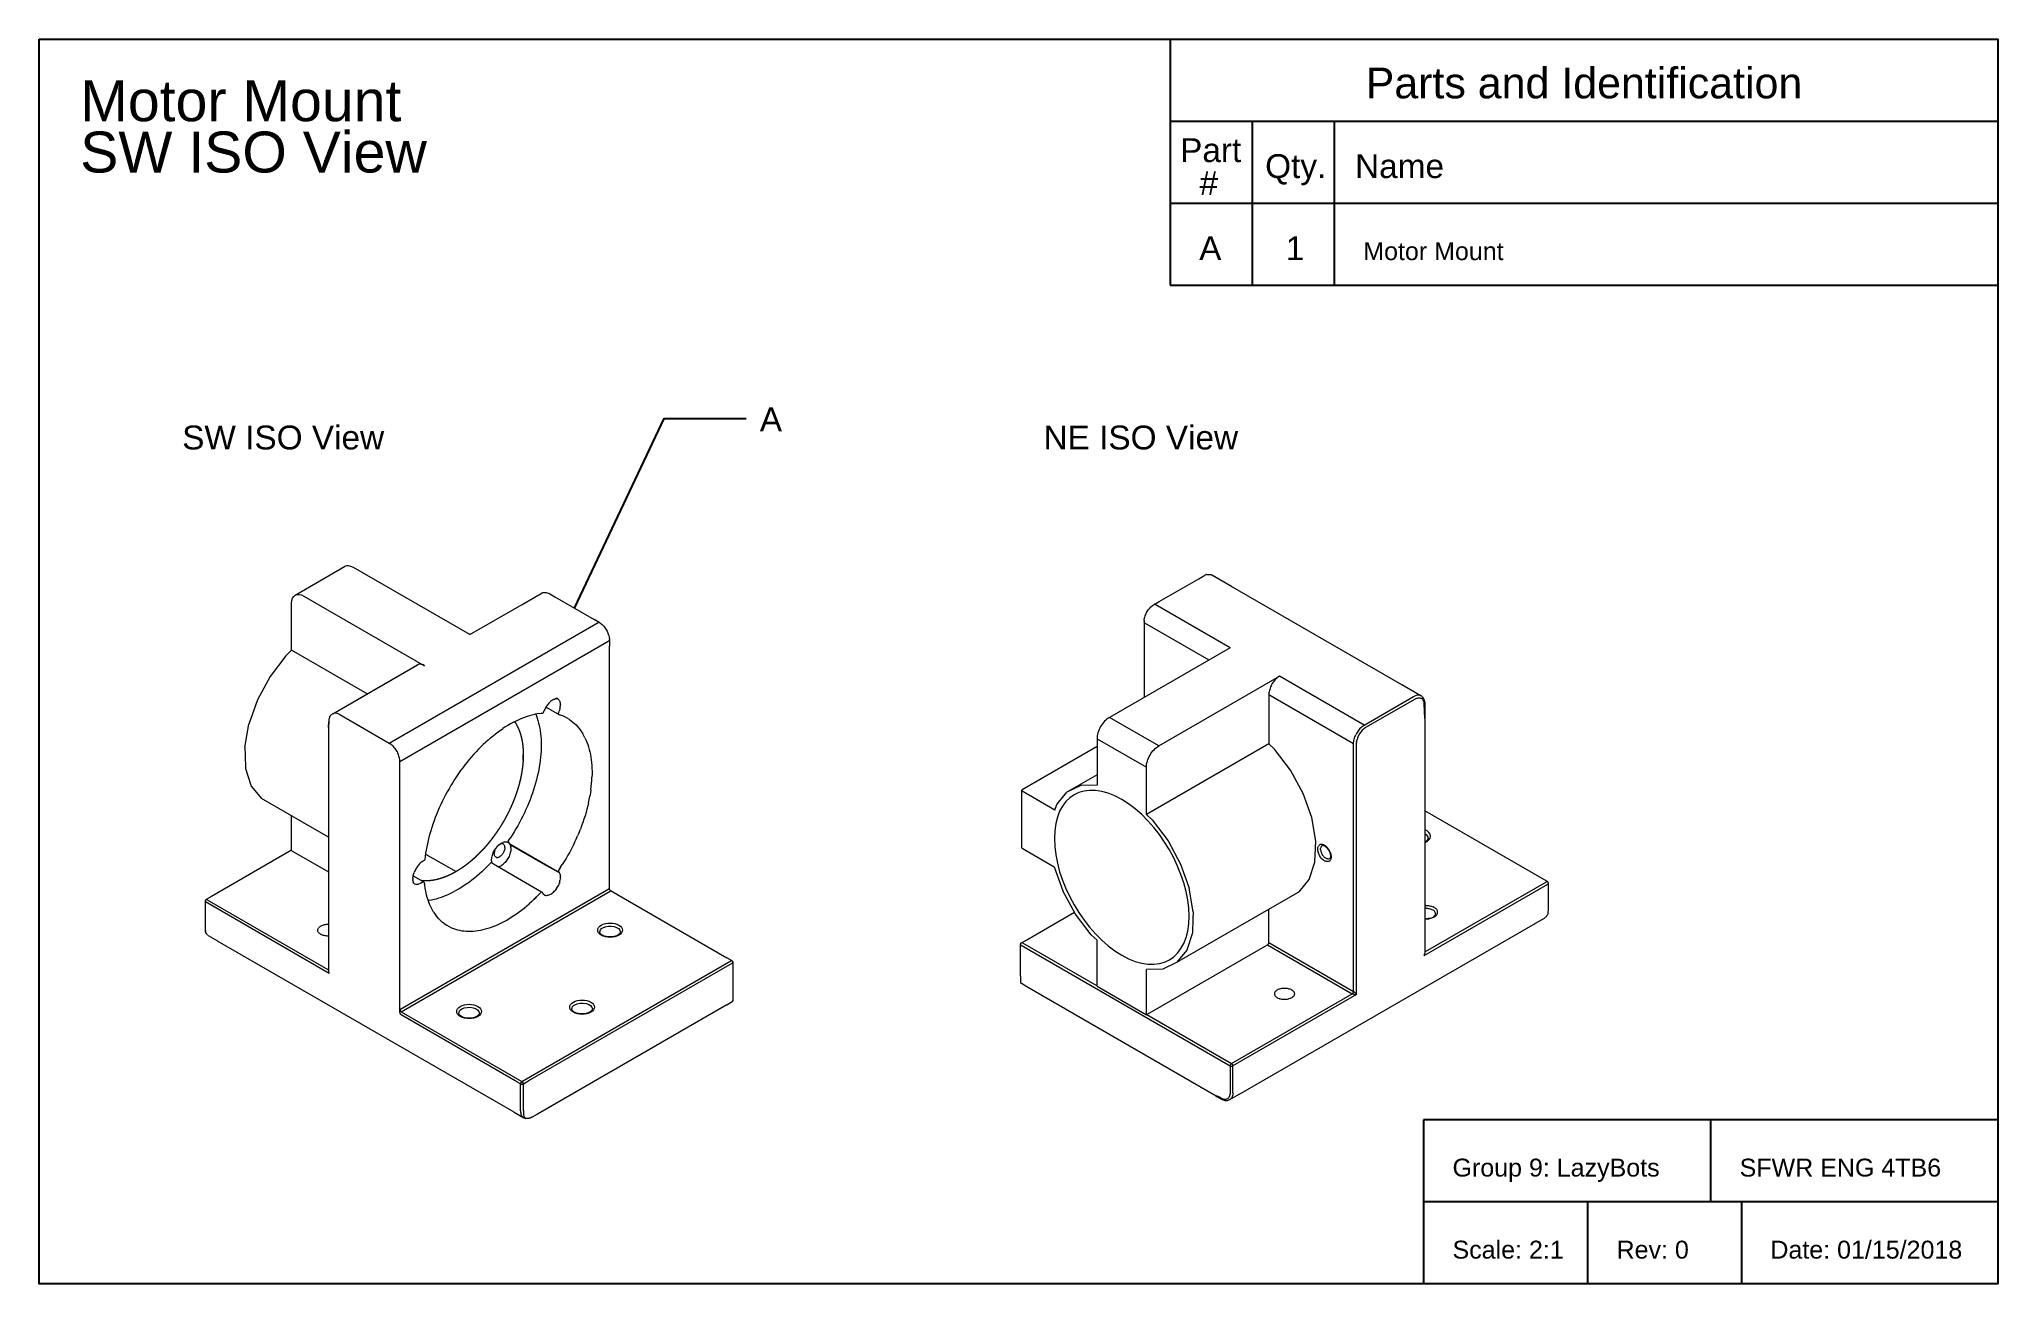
# Model space of a CAD drawing. Header units: inches. Extents: x 0 to 1256, y -61 to 0.
# Drawn here: x 633 to 728.5, y -60.7 to 0 of the extents above; entities that cross this region are included whole.
import ezdxf
from ezdxf.enums import TextEntityAlignment as Align

# ---------------------------------------------------------------- set-up
doc = ezdxf.new("R2010")
doc.units = ezdxf.units.IN
doc.header["$LTSCALE"] = 2
doc.header["$MEASUREMENT"] = 0
doc.styles.get("Standard").update_dxf_attribs({"font": 'arial.ttf'})

msp = doc.modelspace()

# ---------------------------------------------------------------- texts
msp.add_text('Parts and Identification', height=1.4981879).set_placement((708.35387, -3.33288), align=Align.BOTTOM_CENTER)
for s, height, p in [('Motor Mount', 1.9975839, (635.0267, -4)), ('SW ISO View', 1.9975839, (635.0267, -6.5)), ('Part', 1.163935, (688.66122, -5.99162)), ('Qty.', 1.163935, (692.80739, -6.77084)), ('Name', 1.163935, (697.19252, -6.77084)), ('#', 1.16393, (689.6068, -7.59185)), ('A', 1.16393, (689.59037, -10.77084)), ('1', 1.16393, (693.81113, -10.77084)), ('Motor Mount', 0.8729512, (697.59037, -10.77084)), ('A', 1.16393, (668.16643, -19.11517)), ('SW ISO View', 1.163935, (640, -20)), ('NE ISO View', 1.163935, (682, -20)), ('Group 9: LazyBots', 0.8729512, (701.94318, -55.44807)), ('SFWR ENG 4TB6', 0.8729512, (715.94318, -55.44807)), ('Scale: 2:1', 0.872951, (701.94318, -59.44807)), ('Rev: 0', 0.872951, (709.94228, -59.44807)), ('Date: 01/15/2018', 0.8729512, (717.44228, -59.44807))]:
    msp.add_text(s, height=height).set_placement(p)

# ---------------------------------------------------------------- linework, layer by layer
for p, q in [((688.17479, -4), (728.53295, -4)), ((692.17479, -4), (692.17479, -12)), ((696.17479, -4), (696.17479, -12)), ((688.17479, -8), (728.53295, -8)), ((688.17479, -12), (728.53295, -12)), ((658.0186, -32.24313), (658.0485, -32.22168)), ((658.14698, -32.16748), (658.16948, -32.15856)), ((658.22637, -32.14355), (658.23272, -32.14266)), ((658.26236, -32.14132), (658.26474, -32.14145)), ((657.16477, -41.92313), (657.28432, -41.80555)), ((690.64895, -51.62736), (690.41273, -51.52389)), ((728.5276, -52.67723), (700.5276, -52.67723)), ((700.5276, -52.67723), (700.5276, -60.67722)), ((714.5276, -52.67723), (714.5276, -56.67723)), ((728.5276, -56.67723), (700.5276, -56.67723)), ((708.5267, -56.67723), (708.5267, -60.67722)), ((716.0267, -56.67723), (716.0267, -60.67722))]:
    msp.add_line(p, q)
at = {"linetype": 'Continuous', "lineweight": 0, "extrusion": (8.89617e-17, 0.816497, 0.57735)}
for p, q in [((645.5121, -27.10333), (647.92191, -25.71203)), ((654.0181, -29.02791), (648.3479, -25.75423)), ((645.33564, -29.79182), (645.33564, -27.49336)), ((645.93809, -27.14553), (651.82151, -30.54232)), ((654.0181, -29.02791), (656.57073, -27.55415)), ((656.57073, -27.55415), (657.49768, -27.01892)), ((657.49768, -27.01892), (657.52788, -27.00149)), ((657.52788, -27.00149), (657.53711, -26.99758)), ((657.53711, -26.99758), (657.57075, -26.98361)), ((657.57075, -26.98361), (657.60672, -26.97447)), ((657.60672, -26.97447), (657.62002, -26.97176)), ((657.62002, -26.97176), (657.65787, -26.96753)), ((657.65787, -26.96753), (657.69753, -26.96821)), ((657.69753, -26.96821), (657.71042, -26.96846)), ((657.71042, -26.96846), (657.75116, -26.97396)), ((657.75116, -26.97396), (657.79311, -26.98426)), ((657.80456, -26.98725), (657.79311, -26.98426)), ((657.80456, -26.98725), (657.8468, -27.00208)), ((657.8468, -27.00208), (657.88959, -27.02144)), ((657.92186, -27.03888), (657.88959, -27.02144)), ((657.92186, -27.03888), (658.16727, -27.18014)), ((658.16727, -27.18014), (660.09512, -28.29319)), ((650.09737, -34.32036), (660.28742, -28.43713)), ((660.34016, -28.43508), (660.09512, -28.29319)), ((660.28742, -28.43713), (660.29937, -28.43144)), ((660.29937, -28.43144), (660.31096, -28.42832)), ((660.31096, -28.42832), (660.32184, -28.42791)), ((660.32184, -28.42791), (660.33167, -28.43018)), ((660.34016, -28.43508), (660.35074, -28.44131)), ((660.35074, -28.44131), (660.39297, -28.46885)), ((660.39297, -28.46885), (660.43481, -28.50035)), ((660.43481, -28.50035), (660.47594, -28.53554)), ((660.47594, -28.53554), (660.51608, -28.57421)), ((660.51608, -28.57421), (660.55491, -28.61608)), ((660.55491, -28.61608), (660.59214, -28.66076)), ((650.61375, -35.21477), (660.8038, -29.33154)), ((660.59214, -28.66076), (660.62751, -28.708)), ((660.62751, -28.708), (660.66075, -28.75742)), ((660.66075, -28.75742), (660.69163, -28.80868)), ((660.69163, -28.80868), (660.71989, -28.86135)), ((660.71989, -28.86135), (660.74535, -28.91508)), ((660.74535, -28.91508), (660.76781, -28.96945)), ((660.78711, -29.02408), (660.76781, -28.96945)), ((660.8031, -29.07857), (660.78711, -29.02408)), ((660.8031, -29.07857), (660.81565, -29.13247)), ((660.8038, -29.33154), (660.81471, -29.32403)), ((660.81471, -29.32403), (660.82321, -29.31555)), ((660.81565, -29.13247), (660.82468, -29.18542)), ((660.82321, -29.31555), (660.829, -29.30634)), ((660.82468, -29.18542), (660.83012, -29.23702)), ((660.829, -29.30634), (660.83195, -29.29669)), ((660.83012, -29.23702), (660.83195, -29.28689)), ((660.83195, -29.28689), (660.83231, -29.58749)), ((660.83195, -29.29669), (660.83195, -29.28689)), ((660.83195, -29.29669), (660.83231, -29.58749)), ((660.83231, -41.4209), (660.83231, -29.58749)), ((645.0519, -30.05996), (644.2824, -31.07378)), ((645.33564, -29.79182), (645.0519, -30.05996)), ((649.0153, -31.91628), (645.33564, -29.79182)), ((648.23393, -32.3674), (651.441, -30.5158)), ((648.26483, -32.34957), (651.47241, -30.49767)), ((651.47241, -30.49767), (651.441, -30.5158)), ((651.50641, -30.48426), (651.47241, -30.49767)), ((651.54276, -30.47574), (651.50641, -30.48426)), ((651.58115, -30.47208), (651.54276, -30.47574)), ((651.62134, -30.47338), (651.58115, -30.47208)), ((651.66299, -30.47958), (651.62134, -30.47338)), ((651.70582, -30.49067), (651.66299, -30.47958)), ((651.74952, -30.50658), (651.70582, -30.49067)), ((651.79374, -30.52715), (651.74952, -30.50658)), ((651.82151, -30.54232), (651.79374, -30.52715)), ((644.2824, -31.07378), (643.66679, -32.20933)), ((643.66679, -32.20933), (643.24701, -33.38921)), ((647.33783, -32.88471), (648.26483, -32.34957)), ((657.81163, -32.45326), (657.78105, -32.49528)), ((657.84358, -32.41295), (657.81163, -32.45326)), ((657.87677, -32.37451), (657.84358, -32.41295)), ((657.91103, -32.33813), (657.87677, -32.37451)), ((657.9462, -32.30401), (657.91103, -32.33813)), ((657.98212, -32.27231), (657.9462, -32.30401)), ((658.0186, -32.24313), (657.98212, -32.27231)), ((658.07542, -32.20453), (658.0485, -32.22168)), ((658.11126, -32.18455), (658.07542, -32.20453)), ((658.11126, -32.18455), (658.14698, -32.16748)), ((658.16948, -32.15856), (658.19311, -32.15114)), ((658.22637, -32.14355), (658.19311, -32.15114)), ((658.26236, -32.14132), (658.23272, -32.14266)), ((658.26474, -32.14145), (658.28478, -32.14469)), ((658.29367, -32.14775), (658.28478, -32.14469)), ((658.31852, -32.16207), (658.29367, -32.14775)), ((658.34533, -32.1841), (658.31852, -32.16207)), ((658.34533, -32.1841), (658.36915, -32.21043)), ((658.36915, -32.21043), (658.38979, -32.2409)), ((658.38979, -32.2409), (658.40709, -32.27525)), ((658.40709, -32.27525), (658.42091, -32.31321)), ((658.42091, -32.31321), (658.43114, -32.35447)), ((658.43114, -32.35447), (658.43769, -32.3987)), ((658.43769, -32.3987), (658.44053, -32.44558)), ((658.43962, -32.49473), (658.44053, -32.44558)), ((643.05168, -34.53301), (643.24701, -33.38921)), ((647.14302, -33.26205), (647.14266, -33.56266)), ((647.14266, -33.56266), (647.14302, -33.27184)), ((647.14486, -33.21346), (647.14302, -33.26205)), ((647.14302, -33.26205), (647.14302, -33.27184)), ((647.15041, -33.16737), (647.14486, -33.21346)), ((647.1596, -33.1241), (647.15041, -33.16737)), ((647.1596, -33.1241), (647.16279, -33.11256)), ((647.17573, -33.07191), (647.16279, -33.11256)), ((647.19222, -33.03478), (647.17573, -33.07191)), ((647.19222, -33.03478), (647.19849, -33.0234)), ((647.21858, -32.9897), (647.19849, -33.0234)), ((647.24197, -32.96007), (647.21858, -32.9897)), ((647.24197, -32.96007), (647.25099, -32.94985)), ((647.27767, -32.92437), (647.25099, -32.94985)), ((647.27767, -32.92437), (647.30763, -32.90214)), ((647.33783, -32.88471), (647.30763, -32.90214)), ((647.37039, -32.87168), (647.33783, -32.88471)), ((647.40513, -32.86309), (647.37039, -32.87168)), ((647.44179, -32.85904), (647.40513, -32.86309)), ((647.48013, -32.85952), (647.44179, -32.85904)), ((647.51989, -32.86457), (647.48013, -32.85952)), ((647.56079, -32.87411), (647.51989, -32.86457)), ((647.60256, -32.88811), (647.56079, -32.87411)), ((647.64492, -32.90649), (647.60256, -32.88811)), ((647.68756, -32.92906), (647.64492, -32.90649)), ((647.68756, -32.92906), (650.09737, -34.32036)), ((656.00197, -33.38283), (655.87876, -33.45501)), ((656.12515, -33.31485), (656.00197, -33.38283)), ((656.12515, -33.31485), (656.2482, -33.25116)), ((656.2482, -33.25116), (656.37101, -33.19178)), ((656.37101, -33.19178), (656.49347, -33.13678)), ((656.49347, -33.13678), (656.61547, -33.08622)), ((656.61547, -33.08622), (656.83417, -33.00698)), ((656.83417, -33.00698), (656.95371, -32.97006)), ((656.95371, -32.97006), (657.07239, -32.93774)), ((657.07239, -32.93774), (657.19009, -32.90998)), ((657.3067, -32.88685), (657.19009, -32.90998)), ((657.23875, -32.90032), (657.27265, -32.98589)), ((657.27265, -32.98589), (657.31273, -33.09984)), ((657.41174, -32.87001), (657.3067, -32.88685)), ((657.31273, -33.09984), (657.34913, -33.2173)), ((657.34913, -33.2173), (657.38181, -33.33812)), ((657.38181, -33.33812), (657.41074, -33.46219)), ((657.41174, -32.87001), (657.50882, -32.85823)), ((657.50882, -32.85823), (657.58283, -32.85179)), ((657.59146, -32.85029), (657.58283, -32.85179)), ((657.59146, -32.85029), (657.59875, -32.84721)), ((657.60481, -32.84268), (657.59875, -32.84721)), ((657.60481, -32.84268), (657.6097, -32.8368)), ((657.6097, -32.8368), (657.61348, -32.8297)), ((657.61348, -32.8297), (657.61701, -32.8193)), ((657.61621, -32.82149), (657.61348, -32.8297)), ((657.61621, -32.82149), (657.63427, -32.77135)), ((657.61621, -32.82149), (657.61701, -32.8193)), ((657.61701, -32.8193), (657.63427, -32.77135)), ((657.63427, -32.77135), (657.65376, -32.72359)), ((657.67539, -32.67621), (657.65376, -32.72359)), ((657.69905, -32.62948), (657.67539, -32.67621)), ((657.72463, -32.58361), (657.69905, -32.62948)), ((657.75201, -32.5388), (657.72463, -32.58361)), ((658.32574, -32.9069), (657.73536, -32.56605)), ((657.78105, -32.49528), (657.75201, -32.5388)), ((658.32574, -32.9069), (658.38075, -32.76058)), ((658.32574, -32.9069), (658.34293, -32.91544)), ((658.36179, -32.92221), (658.34293, -32.91544)), ((658.36179, -32.92221), (658.40192, -32.93402)), ((658.39911, -32.7059), (658.38017, -32.76026)), ((658.41464, -32.65173), (658.39911, -32.7059)), ((658.49727, -32.9664), (658.40192, -32.93402)), ((658.41464, -32.65173), (658.42662, -32.59821)), ((658.42662, -32.59821), (658.43497, -32.54573)), ((658.43497, -32.54573), (658.43962, -32.49473)), ((658.59047, -33.00333), (658.49727, -32.9664)), ((658.65984, -33.03498), (658.59047, -33.00333)), ((658.88549, -33.16526), (658.65984, -33.03498)), ((658.88549, -33.16526), (658.96945, -33.22473)), ((658.96945, -33.22473), (659.05053, -33.28879)), ((659.05053, -33.28879), (659.12864, -33.35736)), ((659.12864, -33.35736), (659.20373, -33.43034)), ((647.14266, -33.56266), (647.14266, -45.39606)), ((650.09737, -34.32036), (650.14, -34.34702)), ((650.18237, -34.37756), (650.14, -34.34702)), ((650.22414, -34.4118), (650.18237, -34.37756)), ((654.79844, -34.275), (654.68028, -34.38576)), ((654.91763, -34.16766), (654.79844, -34.275)), ((654.91763, -34.16766), (655.03775, -34.06387)), ((655.03775, -34.06387), (655.1587, -33.9637)), ((655.1587, -33.9637), (655.28037, -33.86726)), ((655.28037, -33.86726), (655.40266, -33.77462)), ((655.40266, -33.77462), (655.52545, -33.68585)), ((655.52545, -33.68585), (655.64865, -33.60103)), ((655.75563, -33.53135), (655.64034, -33.60675)), ((655.87876, -33.45501), (655.75563, -33.53135)), ((657.41074, -33.46219), (657.43591, -33.58942)), ((657.43591, -33.58942), (657.45727, -33.71966)), ((657.45727, -33.71966), (657.47481, -33.85279)), ((657.47481, -33.85279), (657.48852, -33.98872)), ((657.48852, -33.98872), (657.49838, -34.12726)), ((657.49838, -34.12726), (657.50438, -34.26833)), ((657.50438, -34.26833), (657.50652, -34.41177)), ((659.20373, -33.43034), (659.27572, -33.50771)), ((659.27572, -33.50771), (659.34454, -33.58938)), ((659.34454, -33.58938), (659.41013, -33.67528)), ((659.41013, -33.67528), (659.47244, -33.76532)), ((659.47244, -33.76532), (659.53139, -33.85942)), ((659.58694, -33.95752), (659.53139, -33.85942)), ((659.63904, -34.05947), (659.58694, -33.95752)), ((659.63904, -34.05947), (659.68763, -34.16522)), ((659.68763, -34.16522), (659.73268, -34.27468)), ((659.73268, -34.27468), (659.77414, -34.38771)), ((643.05168, -34.53301), (643.06609, -34.88267)), ((643.06609, -34.88267), (643.0941, -35.56279)), ((650.26504, -34.44948), (650.22414, -34.4118)), ((650.3048, -34.49035), (650.26504, -34.44948)), ((650.34313, -34.53412), (650.3048, -34.49035)), ((650.3798, -34.58051), (650.34313, -34.53412)), ((650.41453, -34.62921), (650.3798, -34.58051)), ((650.4471, -34.67985), (650.41453, -34.62921)), ((650.47729, -34.73215), (650.4471, -34.67985)), ((650.47729, -34.73215), (650.50487, -34.78567)), ((650.52967, -34.8401), (650.50487, -34.78567)), ((650.55151, -34.89505), (650.52967, -34.8401)), ((650.57026, -34.95013), (650.55151, -34.89505)), ((650.58577, -35.005), (650.57026, -34.95013)), ((650.59795, -35.05926), (650.58577, -35.005)), ((650.60672, -35.11256), (650.59795, -35.05926)), ((650.61198, -35.16451), (650.60672, -35.11256)), ((650.61375, -35.21477), (650.61198, -35.16451)), ((650.61375, -47.44908), (650.61375, -35.21477)), ((653.8907, -35.24916), (653.78444, -35.38379)), ((653.99879, -35.11713), (653.8907, -35.24916)), ((654.10861, -34.98782), (653.99879, -35.11713)), ((654.22006, -34.86132), (654.10861, -34.98782)), ((654.33306, -34.73777), (654.22006, -34.86132)), ((654.44749, -34.61724), (654.33306, -34.73777)), ((654.56327, -34.49987), (654.44749, -34.61724)), ((654.68028, -34.38576), (654.56327, -34.49987)), ((656.61454, -34.51174), (656.61634, -34.52862)), ((656.61634, -35.2767), (656.61501, -35.28037)), ((656.61527, -35.27675), (656.61634, -35.2767)), ((656.61585, -34.52749), (656.61634, -34.52862)), ((656.61634, -34.52862), (656.61594, -34.52869)), ((656.61634, -34.52862), (656.6179, -34.54938)), ((656.62527, -35.14709), (656.61634, -35.2767)), ((656.62409, -35.15057), (656.62527, -35.14709)), ((656.62425, -35.14715), (656.62527, -35.14709)), ((656.62447, -35.14378), (656.62527, -35.14709)), ((656.62527, -35.14709), (656.63064, -35.01927)), ((656.62879, -34.72767), (656.63064, -34.76955)), ((656.62968, -35.01935), (656.63064, -35.01927)), ((656.6298, -35.01627), (656.63064, -35.01927)), ((656.62987, -34.76737), (656.63064, -34.76955)), ((656.63064, -34.76955), (656.62991, -34.76965)), ((656.63064, -34.76955), (656.63242, -34.89338)), ((656.63064, -35.01927), (656.63242, -34.89338)), ((656.63157, -34.89347), (656.63242, -34.89338)), ((656.6316, -34.89076), (656.63242, -34.89338)), ((657.43836, -35.31451), (657.41361, -35.47065)), ((657.45932, -35.15976), (657.43836, -35.31451)), ((657.47646, -35.00652), (657.45932, -35.15976)), ((657.48975, -34.85497), (657.47646, -35.00652)), ((657.4992, -34.70523), (657.48975, -34.85497)), ((657.50479, -34.55745), (657.4992, -34.70523)), ((657.50652, -34.41177), (657.50479, -34.55745)), ((659.77414, -34.38771), (659.81197, -34.50424)), ((659.81197, -34.50424), (659.84614, -34.62414)), ((659.84614, -34.62414), (659.87662, -34.74733)), ((659.87662, -34.74733), (659.90338, -34.87365)), ((659.90338, -34.87365), (659.92638, -35.00302)), ((659.92638, -35.00302), (659.94562, -35.13529)), ((659.94562, -35.13529), (659.96108, -35.27037)), ((659.96108, -35.27037), (659.97273, -35.40812)), ((643.0941, -35.56279), (643.37139, -36.40837)), ((653.19025, -36.23938), (653.09926, -36.38879)), ((653.28368, -36.09171), (653.19025, -36.23938)), ((653.37947, -35.94589), (653.28368, -36.09171)), ((653.47752, -35.80207), (653.37947, -35.94589)), ((653.57791, -35.66016), (653.47752, -35.80207)), ((653.6801, -35.5209), (653.57791, -35.66016)), ((653.78444, -35.38379), (653.6801, -35.5209)), ((656.45522, -36.22188), (656.44478, -36.26124)), ((656.45522, -36.22188), (656.45402, -36.22413)), ((656.45459, -36.22179), (656.45522, -36.22188)), ((656.46797, -36.1692), (656.45522, -36.22188)), ((656.48864, -36.08381), (656.4744, -36.14263)), ((656.48726, -36.08652), (656.48864, -36.08381)), ((656.48787, -36.08373), (656.48864, -36.08381)), ((656.51864, -35.94652), (656.48864, -36.08381)), ((656.51864, -35.94652), (656.51713, -35.94963)), ((656.51776, -35.94644), (656.51864, -35.94652)), ((656.54519, -35.81015), (656.51864, -35.94652)), ((656.54361, -35.81358), (656.54519, -35.81015)), ((656.54421, -35.81009), (656.54519, -35.81015)), ((656.56826, -35.67481), (656.54519, -35.81015)), ((656.56826, -35.67481), (656.56668, -35.67843)), ((656.56722, -35.67478), (656.56826, -35.67481)), ((656.58782, -35.54071), (656.56826, -35.67481)), ((656.58628, -35.54444), (656.58782, -35.54071)), ((656.58674, -35.5407), (656.58782, -35.54071)), ((657.23376, -36.2668), (657.18682, -36.42806)), ((657.2771, -36.10601), (657.23376, -36.2668)), ((657.31679, -35.94585), (657.2771, -36.10601)), ((657.35279, -35.78645), (657.31679, -35.94585)), ((657.38507, -35.62801), (657.35279, -35.78645)), ((657.41361, -35.47065), (657.38507, -35.62801)), ((659.94745, -36.43612), (659.9625, -36.28337)), ((659.9625, -36.28337), (659.97375, -36.13236)), ((659.97273, -35.40812), (659.98058, -35.5484)), ((659.97375, -36.13236), (659.98118, -35.98321)), ((659.98058, -35.5484), (659.9846, -35.69111)), ((659.9848, -35.83609), (659.98118, -35.98321)), ((659.9846, -35.69111), (659.9848, -35.83609)), ((643.37139, -36.40837), (643.86464, -37.01213)), ((647.14266, -38.9047), (643.86464, -37.01213)), ((652.68351, -37.15729), (652.6087, -37.31432)), ((652.76118, -37.00117), (652.68351, -37.15729)), ((652.84167, -36.84613), (652.76118, -37.00117)), ((652.92489, -36.6923), (652.84167, -36.84613)), ((653.01078, -36.53982), (652.92489, -36.6923)), ((653.09926, -36.38879), (653.01078, -36.53982)), ((656.33483, -36.63913), (656.33358, -36.64288)), ((656.33466, -36.63942), (656.33483, -36.63913)), ((656.33475, -36.63912), (656.33483, -36.63913)), ((656.3362, -36.63473), (656.33483, -36.63913)), ((656.37828, -36.49969), (656.37376, -36.51417)), ((656.37828, -36.49969), (656.37768, -36.50071)), ((656.37799, -36.49963), (656.37828, -36.49969)), ((656.38324, -36.48248), (656.37828, -36.49969)), ((656.41842, -36.36056), (656.41093, -36.38653)), ((656.41748, -36.36223), (656.41842, -36.36056)), ((656.41795, -36.36048), (656.41842, -36.36056)), ((656.42682, -36.32888), (656.41842, -36.36056)), ((656.89971, -37.23609), (656.83219, -37.39697)), ((656.96394, -37.07476), (656.89971, -37.23609)), ((657.02483, -36.91314), (656.96394, -37.07476)), ((657.08231, -36.75138), (657.02483, -36.91314)), ((657.13632, -36.58963), (657.08231, -36.75138)), ((657.18682, -36.42806), (657.13632, -36.58963)), ((659.81578, -37.22085), (659.77834, -37.38098)), ((659.81578, -37.22085), (659.84956, -37.06158)), ((659.84956, -37.06158), (659.87964, -36.90333)), ((659.906, -36.74624), (659.87964, -36.90333)), ((659.92861, -36.59046), (659.906, -36.74624)), ((659.92861, -36.59046), (659.94745, -36.43612)), ((645.33564, -39.55791), (645.33564, -37.86141)), ((652.28002, -38.10881), (652.22375, -38.2686)), ((652.33952, -37.94914), (652.28002, -38.10881)), ((652.40219, -37.78973), (652.33952, -37.94914)), ((652.46799, -37.63069), (652.40219, -37.78973)), ((652.53684, -37.47218), (652.46799, -37.63069)), ((652.6087, -37.31432), (652.53684, -37.47218)), ((656.44761, -38.18929), (656.36182, -38.34428)), ((656.53055, -38.03294), (656.44761, -38.18929)), ((656.61055, -37.87538), (656.53055, -38.03294)), ((656.68754, -37.71677), (656.61055, -37.87538)), ((656.76144, -37.55723), (656.68754, -37.71677)), ((656.83219, -37.39697), (656.76144, -37.55723)), ((659.53746, -38.18939), (659.47886, -38.35158)), ((659.59264, -38.02716), (659.53746, -38.18939)), ((659.64437, -37.86507), (659.59264, -38.02716)), ((659.69259, -37.70324), (659.64437, -37.86507)), ((659.73726, -37.54182), (659.69259, -37.70324)), ((659.77834, -37.38098), (659.73726, -37.54182)), ((651.99241, -39.06427), (651.95643, -39.22178)), ((652.03187, -38.90603), (651.99241, -39.06427)), ((652.07477, -38.7472), (652.03187, -38.90603)), ((652.12108, -38.58793), (652.07477, -38.7472)), ((652.17076, -38.42835), (652.12108, -38.58793)), ((652.22375, -38.2686), (652.17076, -38.42835)), ((655.59871, -39.17266), (655.64087, -39.15446)), ((655.68237, -39.14097), (655.64087, -39.15446)), ((655.72289, -39.13232), (655.68237, -39.14097)), ((655.72289, -39.13232), (655.76211, -39.12854)), ((655.76211, -39.12854), (655.7997, -39.12972)), ((655.7997, -39.12972), (655.83537, -39.13578)), ((655.83537, -39.13578), (655.86882, -39.14672)), ((655.8661, -39.14583), (655.87256, -39.14862)), ((655.86882, -39.14672), (655.89979, -39.16241)), ((655.89292, -39.09382), (655.99173, -38.94779)), ((655.98228, -39.22837), (655.89292, -39.09382)), ((656.08811, -38.79967), (655.99173, -38.94779)), ((656.18198, -38.64963), (656.08811, -38.79967)), ((656.27325, -38.49778), (656.18198, -38.64963)), ((656.36182, -38.34428), (656.27325, -38.49778)), ((659.13677, -39.15683), (659.05897, -39.31569)), ((659.13677, -39.15683), (659.21153, -38.99703)), ((659.21153, -38.99703), (659.28319, -38.83647)), ((659.35167, -38.67527), (659.28319, -38.83647)), ((659.35167, -38.67527), (659.41691, -38.51359)), ((659.47886, -38.35158), (659.41691, -38.51359)), ((645.33564, -39.53905), (641.42157, -41.79884)), ((645.33564, -39.55791), (645.34345, -39.56083)), ((645.34345, -39.56083), (645.34945, -39.564)), ((645.34945, -39.564), (647.14266, -40.59931)), ((651.69883, -40.09387), (651.66235, -40.12304)), ((651.69883, -40.09387), (651.75565, -40.05526)), ((651.79504, -40.03332), (651.75565, -40.05526)), ((651.82766, -40.01444), (651.79504, -40.03332)), ((651.84785, -39.84189), (651.82766, -40.01444)), ((651.86964, -39.68863), (651.84785, -39.84189)), ((651.86465, -39.72374), (653.35352, -40.58334)), ((651.89502, -39.53409), (651.86964, -39.68863)), ((651.92395, -39.37843), (651.89502, -39.53409)), ((651.95643, -39.22178), (651.92395, -39.37843)), ((655.0875, -39.99329), (655.09091, -39.94242)), ((655.08791, -40.04212), (655.0875, -39.99329)), ((655.09212, -40.0885), (655.08791, -40.04212)), ((655.09091, -39.94242), (655.0981, -39.88993)), ((655.10011, -40.13206), (655.09212, -40.0885)), ((655.0981, -39.88993), (655.10901, -39.8362)), ((655.10901, -39.8362), (655.12356, -39.78171)), ((655.12356, -39.78171), (655.14164, -39.72687)), ((655.14164, -39.72687), (655.16308, -39.67216)), ((655.16308, -39.67216), (655.18773, -39.61795)), ((655.18773, -39.61795), (655.21539, -39.56474)), ((655.21539, -39.56474), (655.24582, -39.51294)), ((655.21919, -39.70553), (655.22107, -39.66851)), ((655.22107, -39.74038), (655.21919, -39.70553)), ((655.22107, -39.66851), (655.22669, -39.62985)), ((655.22669, -39.77255), (655.22107, -39.74038)), ((655.23597, -39.59012), (655.22669, -39.62985)), ((655.23597, -39.80156), (655.22669, -39.77255)), ((655.23597, -39.59012), (655.24876, -39.5499)), ((655.24876, -39.82701), (655.23597, -39.80156)), ((655.24582, -39.51294), (655.27879, -39.46296)), ((655.24876, -39.5499), (655.26489, -39.50978)), ((655.26489, -39.8485), (655.24876, -39.82701)), ((655.26489, -39.50978), (655.28412, -39.47034)), ((655.28412, -39.86575), (655.26489, -39.8485)), ((655.27879, -39.46296), (655.31403, -39.41521)), ((655.30617, -39.43215), (655.28412, -39.47034)), ((655.30617, -39.87848), (655.28412, -39.86575)), ((655.33071, -39.39578), (655.30617, -39.43215)), ((655.33071, -39.88651), (655.30617, -39.87848)), ((655.31403, -39.41521), (655.35125, -39.37008)), ((655.34324, -39.3798), (655.33071, -39.39578)), ((655.33071, -39.88651), (655.35739, -39.88973)), ((655.35125, -39.37008), (655.39016, -39.32792)), ((655.35739, -39.88973), (655.38583, -39.88808)), ((655.38583, -39.88808), (655.41559, -39.88161)), ((655.39016, -39.32792), (655.43045, -39.28908)), ((655.41559, -39.88161), (655.44626, -39.8704)), ((655.44626, -39.27846), (655.41983, -39.29932)), ((655.43045, -39.28908), (655.47178, -39.25385)), ((655.47738, -39.25833), (655.44626, -39.27846)), ((655.44626, -39.8704), (655.47738, -39.8546)), ((655.47178, -39.25385), (655.51383, -39.22256)), ((655.5085, -39.24253), (655.47738, -39.25833)), ((655.47738, -39.8546), (655.5085, -39.83447)), ((655.53917, -39.23132), (655.5085, -39.24253)), ((655.5085, -39.83447), (655.53917, -39.81026)), ((655.51383, -39.22256), (655.55625, -39.1954)), ((655.56894, -39.22484), (655.53917, -39.23132)), ((655.53917, -39.81026), (655.56894, -39.78236)), ((655.55625, -39.1954), (655.59871, -39.17266)), ((655.59737, -39.2232), (655.56894, -39.22484)), ((655.56894, -39.78236), (655.59737, -39.75118)), ((655.62405, -39.22641), (655.59737, -39.2232)), ((655.62405, -39.71715), (655.59737, -39.75118)), ((655.6486, -39.23445), (655.62405, -39.22641)), ((655.6486, -39.68078), (655.62405, -39.71715)), ((655.6486, -39.23445), (655.67064, -39.24718)), ((655.67064, -39.64259), (655.6486, -39.68078)), ((655.67064, -39.24718), (655.68987, -39.26442)), ((655.68987, -39.60314), (655.67064, -39.64259)), ((655.68987, -39.26442), (655.706, -39.28591)), ((655.706, -39.56302), (655.68987, -39.60314)), ((655.706, -39.28591), (655.7188, -39.31136)), ((655.7188, -39.5228), (655.706, -39.56302)), ((655.72807, -39.34037), (655.7188, -39.31136)), ((655.72807, -39.48308), (655.7188, -39.5228)), ((655.73369, -39.37255), (655.72807, -39.34037)), ((655.73369, -39.44442), (655.72807, -39.48308)), ((655.73558, -39.4074), (655.73369, -39.37255)), ((655.73558, -39.4074), (655.73369, -39.44442)), ((655.78208, -40.08969), (655.74382, -40.13305)), ((655.81854, -40.04348), (655.78208, -40.08969)), ((655.85291, -39.99482), (655.81854, -40.04348)), ((655.88489, -39.94407), (655.85291, -39.99482)), ((655.91424, -39.89169), (655.88489, -39.94407)), ((655.8924, -39.15867), (655.9099, -39.1697)), ((655.89979, -39.16241), (655.92802, -39.18278)), ((655.94073, -39.83804), (655.91424, -39.89169)), ((655.94073, -39.1955), (655.91688, -39.17474)), ((655.9533, -39.20762), (655.92802, -39.18278)), ((655.94073, -39.1955), (655.92802, -39.18278)), ((655.96413, -39.22293), (655.94073, -39.1955)), ((655.9533, -39.20762), (655.94073, -39.1955)), ((655.96413, -39.78361), (655.94073, -39.83804)), ((655.9533, -39.20762), (655.97541, -39.23673)), ((655.9533, -39.20762), (655.96413, -39.22293)), ((655.96413, -39.22293), (655.98425, -39.25448)), ((655.97541, -39.23673), (655.96413, -39.22293)), ((655.98425, -39.72879), (655.96413, -39.78361)), ((655.98228, -39.22837), (655.97541, -39.23673)), ((655.97541, -39.23673), (658.38522, -40.62803)), ((655.97541, -39.23673), (655.98425, -39.25448)), ((655.98228, -39.22837), (658.39208, -40.61967)), ((655.98425, -39.25448), (657.59265, -40.18308)), ((655.98425, -39.25448), (656.00095, -39.28994)), ((656.00095, -39.67406), (655.98425, -39.72879)), ((656.00095, -39.28994), (656.01407, -39.32901)), ((656.01407, -39.61983), (656.00095, -39.67406)), ((656.01407, -39.32901), (656.02352, -39.37137)), ((656.02352, -39.56658), (656.01407, -39.61983)), ((656.02922, -39.41668), (656.02352, -39.37137)), ((656.02922, -39.51467), (656.02352, -39.56658)), ((656.02922, -39.41668), (656.03113, -39.46457)), ((656.03113, -39.46457), (656.02922, -39.51467)), ((658.62703, -40.09102), (658.53262, -40.24127)), ((658.71888, -39.93897), (658.62703, -40.09102)), ((658.80809, -39.78527), (658.71888, -39.93897)), ((658.89455, -39.63006), (658.80809, -39.78527)), ((658.97821, -39.47348), (658.89455, -39.63006)), ((659.05897, -39.31569), (658.97821, -39.47348)), ((651.24721, -40.90108), (651.24562, -40.92857)), ((651.24562, -40.92857), (651.24562, -40.96997)), ((651.24761, -41.01868), (651.24562, -40.96997)), ((651.24721, -40.90108), (651.25958, -40.8127)), ((651.24761, -41.01868), (651.25585, -41.05921)), ((651.25585, -41.05921), (651.26532, -41.09234)), ((651.25958, -40.8127), (651.26971, -40.76557)), ((651.26449, -40.78986), (651.74999, -41.07016)), ((651.26971, -40.76557), (651.28228, -40.71795)), ((651.28228, -40.71795), (651.29723, -40.67004)), ((651.29723, -40.67004), (651.3145, -40.62209)), ((651.33399, -40.57432), (651.3145, -40.62209)), ((651.35562, -40.52695), (651.33399, -40.57432)), ((651.37928, -40.48022), (651.35562, -40.52695)), ((651.40486, -40.43435), (651.37928, -40.48022)), ((651.43224, -40.38954), (651.40486, -40.43435)), ((651.46129, -40.34602), (651.43224, -40.38954)), ((651.49186, -40.304), (651.46129, -40.34602)), ((651.52382, -40.26368), (651.49186, -40.304)), ((651.55701, -40.22524), (651.52382, -40.26368)), ((651.59127, -40.18886), (651.55701, -40.22524)), ((651.62644, -40.15475), (651.59127, -40.18886)), ((651.66235, -40.12304), (651.62644, -40.15475)), ((654.12504, -40.99612), (654.00212, -41.089)), ((654.24733, -40.89928), (654.12504, -40.99612)), ((654.36886, -40.79859), (654.24733, -40.89928)), ((654.48953, -40.6941), (654.36886, -40.79859)), ((654.60921, -40.58592), (654.48953, -40.6941)), ((654.72781, -40.47416), (654.60921, -40.58592)), ((654.8452, -40.35893), (654.72781, -40.47416)), ((654.96128, -40.24033), (654.8452, -40.35893)), ((655.07593, -40.11846), (654.96128, -40.24033)), ((655.07593, -40.11846), (655.0795, -40.12349)), ((655.0795, -40.12349), (655.08384, -40.12908)), ((655.08384, -40.12908), (655.08875, -40.13492)), ((655.08875, -40.13492), (655.09395, -40.14075)), ((655.09395, -40.14075), (655.09971, -40.14677)), ((655.09971, -40.14677), (655.10614, -40.15313)), ((655.10624, -40.15322), (655.10011, -40.13206)), ((655.10614, -40.15313), (655.11292, -40.15957)), ((655.11292, -40.15957), (655.11973, -40.16574)), ((655.11973, -40.16574), (655.12679, -40.1718)), ((655.12679, -40.1718), (655.13434, -40.17801)), ((655.13434, -40.17801), (655.14199, -40.18404)), ((655.14199, -40.18404), (655.14936, -40.1896)), ((655.14936, -40.1896), (655.15666, -40.1948)), ((655.15666, -40.1948), (655.16418, -40.19988)), ((655.16418, -40.19988), (655.17152, -40.20461)), ((655.1783, -40.20868), (655.17152, -40.20461)), ((655.1783, -40.20868), (657.51926, -41.56023)), ((655.40988, -40.34238), (655.4115, -40.34215)), ((655.4115, -40.34215), (655.45244, -40.33157)), ((655.45244, -40.33157), (655.49423, -40.31618)), ((655.49423, -40.31618), (655.53654, -40.29617)), ((655.53654, -40.29617), (655.57901, -40.27165)), ((655.57901, -40.27165), (655.62131, -40.24281)), ((655.62131, -40.24281), (655.66311, -40.20994)), ((655.66311, -40.20994), (655.70405, -40.17325)), ((655.74382, -40.13305), (655.70405, -40.17325)), ((657.59265, -40.18308), (658.38522, -40.62803)), ((658.43572, -40.38962), (658.33643, -40.53589)), ((658.39208, -40.61967), (658.33643, -40.53589)), ((658.38522, -40.62803), (658.39208, -40.61967)), ((658.38522, -40.62803), (658.40398, -40.66118)), ((658.40398, -40.66118), (658.41925, -40.69813)), ((658.4073, -41.0888), (658.42186, -41.03433)), ((658.41925, -40.69813), (658.43091, -40.73854)), ((658.42186, -41.03433), (658.43279, -40.98065)), ((658.43091, -40.73854), (658.43886, -40.78213)), ((658.43999, -40.92815), (658.43279, -40.98065)), ((658.43572, -40.38962), (658.53262, -40.24127)), ((658.43886, -40.78213), (658.44304, -40.82851)), ((658.43999, -40.92815), (658.44342, -40.8773)), ((658.44342, -40.8773), (658.44304, -40.82851)), ((641.11959, -42.01508), (641.11854, -42.02294)), ((641.1227, -42.00079), (641.11959, -42.01508)), ((641.12863, -41.98737), (641.1227, -42.00079)), ((641.13217, -41.98009), (641.12863, -41.98737)), ((641.14079, -41.96788), (641.13217, -41.98009)), ((641.15169, -41.95755), (641.14079, -41.96788)), ((641.15169, -41.95755), (641.15746, -41.95213)), ((641.15746, -41.95213), (641.16276, -41.94868)), ((641.42157, -41.79884), (641.16276, -41.94868)), ((641.17124, -41.94378), (641.18107, -41.94151)), ((641.19195, -41.94192), (641.18107, -41.94151)), ((641.20354, -41.94504), (641.19195, -41.94192)), ((641.2155, -41.95073), (641.20354, -41.94504)), ((641.2155, -41.95073), (647.10232, -45.34949)), ((650.61375, -47.29731), (660.8038, -41.41409)), ((650.68261, -47.41657), (660.87265, -41.53334)), ((651.29548, -41.14697), (651.26532, -41.09234)), ((651.29548, -41.14697), (651.35215, -41.17969)), ((651.35215, -41.17969), (651.38656, -41.18872)), ((651.38656, -41.18872), (651.42309, -41.19286)), ((651.42309, -41.19286), (651.46142, -41.19205)), ((651.46142, -41.19205), (651.50127, -41.18632)), ((651.50127, -41.18632), (651.54229, -41.17571)), ((651.54229, -41.17571), (651.58417, -41.16028)), ((651.62771, -41.14093), (651.58417, -41.16028)), ((651.62757, -41.14084), (651.74999, -41.07016)), ((651.74999, -41.07016), (651.766, -41.08118)), ((651.766, -41.08118), (651.78023, -41.09465)), ((651.78023, -41.09465), (651.79267, -41.11038)), ((651.79267, -41.11038), (651.80319, -41.12806)), ((651.80319, -41.12806), (651.81171, -41.14727)), ((651.81171, -41.14727), (651.81831, -41.16777)), ((651.82306, -41.18925), (651.81831, -41.16777)), ((651.82604, -41.21146), (651.82306, -41.18925)), ((651.83082, -41.25215), (651.82604, -41.21146)), ((651.84897, -41.38276), (651.83082, -41.25215)), ((651.89145, -41.61024), (651.84897, -41.38276)), ((651.92015, -41.73148), (651.89145, -41.61024)), ((651.95236, -41.84965), (651.92015, -41.73148)), ((651.98804, -41.96465), (651.95236, -41.84965)), ((652.02717, -42.07639), (651.98804, -41.96465)), ((651.99448, -41.98306), (652.04314, -41.97659)), ((652.04314, -41.97659), (652.16053, -41.95628)), ((652.16053, -41.95628), (652.27912, -41.93112)), ((652.27912, -41.93112), (652.3988, -41.9011)), ((652.3988, -41.9011), (652.51947, -41.86627)), ((652.51947, -41.86627), (652.641, -41.82666)), ((652.641, -41.82666), (652.76328, -41.78229)), ((652.76328, -41.78229), (652.88621, -41.73323)), ((652.88621, -41.73323), (653.00965, -41.6795)), ((653.00965, -41.6795), (653.13351, -41.62118)), ((653.13351, -41.62118), (653.25765, -41.55831)), ((653.38197, -41.49092), (653.25765, -41.55831)), ((653.50635, -41.41911), (653.38197, -41.49092)), ((653.63067, -41.34294), (653.50635, -41.41911)), ((653.75481, -41.26248), (653.63067, -41.34294)), ((653.87867, -41.17782), (653.75481, -41.26248)), ((654.00212, -41.089), (653.87867, -41.17782)), ((657.16477, -41.92313), (657.04399, -42.03714)), ((657.40252, -41.68456), (657.28432, -41.80555)), ((657.40252, -41.68456), (657.51926, -41.56023)), ((657.51926, -41.56023), (657.5358, -41.57013)), ((657.5358, -41.57013), (657.55237, -41.58582)), ((657.55237, -41.58582), (657.56721, -41.60466)), ((657.5801, -41.62588), (657.56721, -41.60466)), ((657.5801, -41.62588), (657.5911, -41.6489)), ((657.5911, -41.6489), (657.60322, -41.6747)), ((657.60322, -41.6747), (657.6206, -41.69889)), ((657.66234, -41.72365), (657.6206, -41.69889)), ((657.66234, -41.72365), (657.69579, -41.73455)), ((657.69579, -41.73455), (657.73145, -41.74057)), ((657.73145, -41.74057), (657.76903, -41.74169)), ((657.76903, -41.74169), (657.80823, -41.7379)), ((657.80823, -41.7379), (657.84873, -41.72924)), ((657.84873, -41.72924), (657.89022, -41.71575)), ((657.89022, -41.71575), (657.93235, -41.69755)), ((657.93235, -41.69755), (657.97479, -41.67479)), ((657.97479, -41.67479), (658.01719, -41.64765)), ((658.01719, -41.64765), (658.05921, -41.61637)), ((658.05921, -41.61637), (658.10052, -41.58115)), ((658.10052, -41.58115), (658.14078, -41.54232)), ((658.14078, -41.54232), (658.17967, -41.50019)), ((658.21688, -41.45508), (658.17967, -41.50019)), ((658.2521, -41.40736), (658.21688, -41.45508)), ((658.2521, -41.40736), (658.28506, -41.3574)), ((658.28506, -41.3574), (658.31548, -41.30563)), ((658.31548, -41.30563), (658.34313, -41.25246)), ((658.36777, -41.1983), (658.34313, -41.25246)), ((658.38922, -41.1436), (658.36777, -41.1983)), ((658.4073, -41.0888), (658.38922, -41.1436)), ((660.8038, -41.41409), (660.8071, -41.41228)), ((660.8071, -41.41228), (660.81022, -41.41077)), ((660.81316, -41.40956), (660.81022, -41.41077)), ((660.81316, -41.40956), (660.81591, -41.40863)), ((660.81591, -41.40863), (660.81847, -41.408)), ((660.81847, -41.408), (660.82083, -41.40767)), ((660.82083, -41.40767), (660.82492, -41.40796)), ((660.82492, -41.40796), (660.82814, -41.40944)), ((660.82814, -41.40944), (660.83045, -41.41209)), ((660.83185, -41.41594), (660.83045, -41.41209)), ((660.83185, -41.41594), (660.83231, -41.4209)), ((660.83244, -41.42627), (660.83231, -41.4209)), ((660.83302, -41.43282), (660.83244, -41.42627)), ((660.83406, -41.43932), (660.83302, -41.43282)), ((660.83551, -41.44573), (660.83406, -41.43932)), ((660.83802, -41.45383), (660.83551, -41.44573)), ((660.83802, -41.45383), (660.84033, -41.45966)), ((660.84033, -41.45966), (660.84301, -41.46532)), ((660.84301, -41.46532), (660.84605, -41.47081)), ((660.84605, -41.47081), (660.84943, -41.47608)), ((660.84943, -41.47608), (660.85315, -41.48114)), ((660.85315, -41.48114), (660.85718, -41.48595)), ((660.85718, -41.48595), (660.86152, -41.49048)), ((660.86152, -41.49048), (660.86614, -41.49471)), ((660.87381, -41.50069), (660.86614, -41.49471)), ((660.87265, -41.53334), (660.87586, -41.53139)), ((660.87381, -41.50069), (660.88101, -41.50524)), ((660.87586, -41.53139), (660.87873, -41.52944)), ((660.87873, -41.52944), (660.88126, -41.5275)), ((660.88101, -41.50524), (660.88508, -41.50812)), ((660.88101, -41.50524), (666.54997, -44.77822)), ((660.88126, -41.5275), (660.88344, -41.52559)), ((660.88525, -41.52368), (660.88344, -41.52559)), ((660.88508, -41.50812), (660.8877, -41.51126)), ((660.88672, -41.5218), (660.88525, -41.52368)), ((660.88852, -41.51812), (660.88672, -41.5218)), ((660.8877, -41.51126), (660.88884, -41.51459)), ((660.88884, -41.51459), (660.88852, -41.51812)), ((641.1185, -42.02534), (641.11813, -42.2116)), ((641.11813, -42.2116), (641.11813, -43.05942)), ((641.1185, -42.02534), (641.11854, -42.02294)), ((641.1185, -42.03514), (641.12145, -42.04478)), ((641.12145, -42.04478), (641.12725, -42.05399)), ((641.13574, -42.06248), (641.12725, -42.05399)), ((647.17117, -45.54825), (641.13574, -42.06248)), ((652.06341, -42.16871), (652.02717, -42.07639)), ((652.10522, -42.26423), (652.06341, -42.16871)), ((652.15433, -42.36528), (652.10522, -42.26423)), ((652.20672, -42.46272), (652.15433, -42.36528)), ((652.26235, -42.55643), (652.20672, -42.46272)), ((652.26235, -42.55643), (652.36722, -42.70834)), ((652.43212, -42.79026), (652.36722, -42.70834)), ((652.50004, -42.8682), (652.43212, -42.79026)), ((652.62412, -42.99059), (652.50004, -42.8682)), ((655.66715, -43.02935), (655.79381, -42.96059)), ((655.79381, -42.96059), (655.92054, -42.88733)), ((655.92054, -42.88733), (656.0472, -42.80961)), ((656.0472, -42.80961), (656.17368, -42.72751)), ((656.17368, -42.72751), (656.29985, -42.64108)), ((656.29985, -42.64108), (656.42561, -42.55046)), ((656.42561, -42.55046), (656.55083, -42.45571)), ((656.55083, -42.45571), (656.6754, -42.3569)), ((656.6754, -42.3569), (656.79919, -42.25414)), ((656.79919, -42.25414), (656.9221, -42.14753)), ((657.04399, -42.03714), (656.9221, -42.14753)), ((641.11813, -43.05942), (641.1185, -43.34694)), ((641.1185, -43.34694), (641.11896, -43.37151)), ((641.11896, -43.37151), (641.12266, -43.41891)), ((641.12266, -43.41891), (641.13004, -43.46362)), ((641.14103, -43.50533), (641.13004, -43.46362)), ((641.14103, -43.50533), (641.14428, -43.51715)), ((641.15901, -43.55609), (641.14428, -43.51715)), ((641.17722, -43.59138), (641.15901, -43.55609)), ((641.15901, -43.55609), (641.1652, -43.56729)), ((641.18358, -43.60293), (641.17722, -43.59138)), ((641.20535, -43.63462), (641.18358, -43.60293)), ((641.21431, -43.64475), (641.20535, -43.63462)), ((641.23944, -43.67241), (641.21431, -43.64475)), ((641.23944, -43.67241), (641.26761, -43.69568)), ((641.28312, -43.70683), (641.26761, -43.69568)), ((641.73037, -43.96503), (641.28312, -43.70683)), ((646.61612, -43.45612), (646.61613, -43.4267)), ((646.62145, -43.48538), (646.61612, -43.45612)), ((646.61613, -43.4267), (646.62146, -43.39745)), ((646.61617, -43.4564), (646.61613, -43.4267)), ((646.63205, -43.51417), (646.62145, -43.48538)), ((646.62146, -43.39745), (646.63206, -43.36867)), ((646.6478, -43.54214), (646.63205, -43.51417)), ((646.63206, -43.36867), (646.6478, -43.34068)), ((646.6478, -43.34068), (646.66853, -43.31381)), ((646.66853, -43.56903), (646.6478, -43.54214)), ((646.69401, -43.28832), (646.66853, -43.31381)), ((646.69401, -43.59451), (646.66853, -43.56903)), ((646.72397, -43.26453), (646.69401, -43.28832)), ((646.72395, -43.6183), (646.69401, -43.59451)), ((646.75806, -43.64017), (646.72395, -43.6183)), ((646.75806, -43.24266), (646.72397, -43.26453)), ((646.79594, -43.22297), (646.75806, -43.24266)), ((646.79594, -43.65986), (646.75806, -43.64017)), ((646.83716, -43.20568), (646.79594, -43.22297)), ((646.83715, -43.67715), (646.79594, -43.65986)), ((646.88129, -43.69186), (646.83715, -43.67715)), ((646.88129, -43.19097), (646.83716, -43.20568)), ((646.92784, -43.179), (646.88129, -43.19097)), ((646.92785, -43.70383), (646.88129, -43.69186)), ((646.97632, -43.16991), (646.92784, -43.179)), ((646.97631, -43.71292), (646.92785, -43.70383)), ((647.02616, -43.71904), (646.97631, -43.71292)), ((647.02616, -43.16379), (646.97632, -43.16991)), ((647.07684, -43.16071), (647.02616, -43.16379)), ((647.07685, -43.72212), (647.02616, -43.71904)), ((647.12779, -43.16071), (647.07684, -43.16071)), ((647.1278, -43.72212), (647.07685, -43.72212)), ((647.14266, -43.16161), (647.12779, -43.16071)), ((647.14266, -43.72121), (647.1278, -43.72212)), ((652.70063, -43.05601), (652.62412, -42.99059)), ((652.77991, -43.11719), (652.70063, -43.05601)), ((652.77991, -43.11719), (652.8994, -43.19031)), ((652.8994, -43.19031), (653.12962, -43.31486)), ((653.12962, -43.31486), (653.22615, -43.35394)), ((653.22615, -43.35394), (653.32516, -43.38811)), ((653.32516, -43.38811), (653.42654, -43.41736)), ((653.42654, -43.41736), (653.5302, -43.44169)), ((653.5302, -43.44169), (653.63606, -43.46101)), ((653.63606, -43.46101), (653.74399, -43.47535)), ((653.74399, -43.47535), (653.85392, -43.48469)), ((653.85392, -43.48469), (653.96573, -43.48903)), ((653.96573, -43.48903), (654.07931, -43.48833)), ((654.07931, -43.48833), (654.19457, -43.48263)), ((654.19457, -43.48263), (654.31138, -43.47189)), ((654.31138, -43.47189), (654.42965, -43.45618)), ((654.42965, -43.45618), (654.54926, -43.43546)), ((654.54926, -43.43546), (654.67009, -43.40978)), ((654.67009, -43.40978), (654.79204, -43.37914)), ((654.79204, -43.37914), (654.915, -43.34362)), ((654.915, -43.34362), (655.03883, -43.30319)), ((655.03883, -43.30319), (655.16343, -43.25792)), ((655.16343, -43.25792), (655.28868, -43.20785)), ((655.28868, -43.20785), (655.41446, -43.15304)), ((655.41446, -43.15304), (655.54066, -43.09352)), ((655.54066, -43.09352), (655.66715, -43.02935)), ((656.18891, -52.31265), (641.73006, -43.96483)), ((666.81222, -44.93005), (666.54997, -44.77822)), ((647.14266, -45.3262), (647.10232, -45.34949)), ((647.10232, -45.34949), (647.11428, -45.35518)), ((647.11428, -45.35518), (647.12587, -45.3583)), ((647.12587, -45.3583), (647.13675, -45.35871)), ((647.14266, -45.35522), (647.13675, -45.35871)), ((647.14311, -45.41313), (647.14266, -45.39606)), ((647.14453, -45.43114), (647.14311, -45.41313)), ((647.15006, -45.46917), (647.14453, -45.43114)), ((647.15907, -45.50871), (647.15006, -45.46917)), ((647.17117, -45.54825), (647.15907, -45.50871)), ((656.56943, -50.81533), (666.75947, -44.9321)), ((666.57332, -45.19135), (656.89277, -50.78041)), ((666.82833, -45.05135), (666.57332, -45.19135)), ((666.75947, -44.9321), (666.77143, -44.92641)), ((666.77143, -44.92641), (666.78302, -44.92329)), ((666.78302, -44.92329), (666.7939, -44.92287)), ((666.80373, -44.92515), (666.7939, -44.92287)), ((666.81222, -44.93005), (666.81751, -44.93349)), ((666.81751, -44.93349), (666.82329, -44.93892)), ((666.83419, -44.94924), (666.82329, -44.93892)), ((666.82833, -45.05135), (666.83923, -45.04384)), ((666.83419, -44.94924), (666.84281, -44.96146)), ((666.83923, -45.04384), (666.84773, -45.03536)), ((666.84281, -44.96146), (666.84635, -44.96874)), ((666.85227, -44.98215), (666.84635, -44.96874)), ((666.84773, -45.03536), (666.85353, -45.02615)), ((666.85227, -44.98215), (666.85539, -44.99645)), ((666.85647, -45.0165), (666.85353, -45.02615)), ((666.85539, -44.99645), (666.85644, -45.00431)), ((666.85647, -45.0067), (666.85644, -45.00431)), ((666.85647, -45.0067), (666.85684, -45.06186)), ((666.85684, -45.06186), (666.85684, -46.54378)), ((666.85684, -46.54378), (666.85647, -46.84507)), ((650.61375, -47.44908), (650.6148, -47.4635)), ((650.6148, -47.31173), (650.6179, -47.3269)), ((650.6148, -47.4635), (650.6179, -47.47867)), ((650.6179, -47.3269), (650.62298, -47.34239)), ((650.6179, -47.47867), (650.62298, -47.49416)), ((650.62298, -47.34239), (650.62987, -47.35771)), ((650.62298, -47.49416), (650.62987, -47.50948)), ((650.62987, -47.35771), (650.63835, -47.37241)), ((650.62987, -47.50948), (650.63835, -47.52418)), ((650.63835, -47.37241), (650.64818, -47.38604)), ((650.63835, -47.52418), (650.64818, -47.5378)), ((650.64818, -47.38604), (650.65906, -47.39819)), ((650.64818, -47.5378), (650.65906, -47.54995)), ((650.65906, -47.39819), (650.67065, -47.40845)), ((650.65906, -47.54995), (650.67065, -47.56022)), ((650.67065, -47.40845), (650.68261, -47.41657)), ((650.67065, -47.56022), (650.68261, -47.56834)), ((650.68261, -47.41657), (656.56943, -50.81533)), ((656.24264, -50.77842), (650.68261, -47.56834)), ((666.55177, -47.0725), (657.32202, -52.4013)), ((666.55177, -47.0725), (666.81222, -46.92172)), ((666.81752, -46.91828), (666.81222, -46.92172)), ((666.82328, -46.91285), (666.81752, -46.91828)), ((666.82328, -46.91285), (666.83419, -46.90253)), ((666.83419, -46.90253), (666.8428, -46.8903)), ((666.84634, -46.88303), (666.8428, -46.8903)), ((666.84634, -46.88303), (666.85227, -46.86961)), ((666.85538, -46.85532), (666.85227, -46.86961)), ((666.85644, -46.84747), (666.85538, -46.85532)), ((666.85647, -46.84507), (666.85644, -46.84747)), ((656.50057, -50.93458), (656.24264, -50.77842)), ((656.50057, -50.93458), (656.50162, -50.92016)), ((656.50057, -50.93458), (656.51358, -50.94088)), ((656.50057, -52.24638), (656.50057, -50.93458)), ((656.50162, -50.92016), (656.50473, -50.90499)), ((656.50473, -50.90499), (656.5098, -50.8895)), ((656.5098, -50.8895), (656.51668, -50.87418)), ((656.51358, -50.94088), (656.52827, -50.94578)), ((656.52517, -50.85948), (656.51668, -50.87418)), ((656.52517, -50.85948), (656.535, -50.84585)), ((656.52827, -50.94578), (656.54422, -50.94913)), ((656.535, -50.84585), (656.54588, -50.83371)), ((656.54422, -50.94913), (656.56094, -50.95083)), ((656.54588, -50.83371), (656.55747, -50.82344)), ((656.56943, -50.81533), (656.55747, -50.82344)), ((656.56094, -50.95083), (656.57791, -50.95083)), ((656.56943, -50.81533), (656.58139, -50.82344)), ((656.57791, -50.95083), (656.59463, -50.94913)), ((656.58139, -50.82344), (656.59297, -50.83371)), ((656.59297, -50.83371), (656.60385, -50.84585)), ((656.59463, -50.94913), (656.61058, -50.94578)), ((656.60385, -50.84585), (656.61368, -50.85948)), ((656.62527, -50.94088), (656.61058, -50.94578)), ((656.61368, -50.85948), (656.62217, -50.87418)), ((656.62905, -50.8895), (656.62217, -50.87418)), ((656.63828, -50.93458), (656.62527, -50.94088)), ((656.63413, -50.90499), (656.62905, -50.8895)), ((656.63723, -50.92016), (656.63413, -50.90499)), ((656.63828, -50.93458), (656.63723, -50.92016)), ((656.63828, -50.93458), (656.89277, -50.78041)), ((656.63828, -52.24638), (656.63828, -50.93458)), ((656.18891, -52.31265), (656.66722, -52.58887)), ((656.50057, -52.24638), (656.50234, -52.29459)), ((656.50234, -52.29459), (656.50762, -52.34046)), ((656.50762, -52.34046), (656.51638, -52.38364)), ((656.52855, -52.42384), (656.51638, -52.38364)), ((656.54407, -52.46079), (656.52855, -52.42384)), ((656.56281, -52.49423), (656.54407, -52.46079)), ((656.58466, -52.52395), (656.56281, -52.49423)), ((656.60946, -52.54975), (656.58466, -52.52395)), ((656.63828, -52.24638), (656.64019, -52.29296)), ((656.64019, -52.29296), (656.6459, -52.33695)), ((656.6459, -52.33695), (656.6491, -52.45371)), ((656.6491, -52.45371), (656.66224, -52.49138)), ((656.66224, -52.49138), (656.67894, -52.52541)), ((656.67894, -52.52541), (656.69905, -52.55549)), ((657.32202, -52.4013), (657.0697, -52.54657)), ((656.63704, -52.57142), (656.60946, -52.54975)), ((656.63704, -52.57142), (656.66722, -52.58887)), ((656.69297, -52.60035), (656.66722, -52.58887)), ((656.72781, -52.61192), (656.69297, -52.60035)), ((656.69905, -52.55549), (656.72242, -52.58138)), ((656.72242, -52.58138), (656.74882, -52.60286)), ((656.72781, -52.61192), (656.74121, -52.61464)), ((656.77805, -52.62131), (656.74121, -52.61464)), ((656.74882, -52.60286), (656.77805, -52.61974)), ((656.81684, -52.62309), (656.77805, -52.62131)), ((656.81684, -52.62309), (656.82993, -52.62282)), ((656.86998, -52.61974), (656.82993, -52.62282)), ((656.91136, -52.61182), (656.86998, -52.61974)), ((656.91136, -52.61182), (656.92309, -52.60875)), ((656.96494, -52.59626), (656.92309, -52.60875)), ((657.0075, -52.57914), (656.96494, -52.59626)), ((657.05045, -52.55754), (657.0075, -52.57914)), ((657.0697, -52.54657), (657.05045, -52.55754))]:
    msp.add_line(p, q, dxfattribs=at)
at = {"linetype": 'Continuous', "lineweight": 0, "extrusion": (1.58018e-16, 0.816497, 0.57735)}
for p, q in [((687.63964, -27.41578), (689.56749, -26.30273)), ((689.56749, -26.30273), (689.8129, -26.16147)), ((689.8129, -26.16147), (689.82366, -26.1554)), ((689.82366, -26.1554), (689.86662, -26.13379)), ((689.90917, -26.11668), (689.86662, -26.13379)), ((689.95104, -26.10418), (689.90917, -26.11668)), ((689.96276, -26.10111), (689.95104, -26.10418)), ((689.96276, -26.10111), (690.00414, -26.0932)), ((690.00414, -26.0932), (690.04419, -26.09011)), ((690.04419, -26.09011), (690.05727, -26.08985)), ((690.05727, -26.08985), (690.09605, -26.09163)), ((690.09605, -26.09163), (690.13291, -26.0983)), ((690.13291, -26.0983), (690.1463, -26.10102)), ((690.1463, -26.10102), (690.18115, -26.11259)), ((690.20689, -26.12408), (690.18115, -26.11259)), ((690.23708, -26.14151), (690.20689, -26.12408)), ((691.16403, -26.67674), (690.23708, -26.14151)), ((699.46993, -31.47215), (691.13262, -26.65861)), ((687.1991, -27.71736), (687.23862, -27.67705)), ((687.23862, -27.67705), (687.27928, -27.64008)), ((687.27928, -27.64008), (687.32081, -27.6067)), ((687.32081, -27.6067), (687.36288, -27.57716)), ((687.36288, -27.57716), (687.3946, -27.55767)), ((687.3946, -27.55767), (687.63964, -27.41578)), ((687.3946, -27.55767), (687.40309, -27.55277)), ((687.41292, -27.5505), (687.40309, -27.55277)), ((687.4238, -27.55091), (687.41292, -27.5505)), ((687.43539, -27.55403), (687.4238, -27.55091)), ((687.44735, -27.55972), (687.43539, -27.55403)), ((691.09364, -29.66491), (687.44735, -27.55972)), ((686.90281, -28.40948), (686.90245, -28.71293)), ((686.90326, -28.3848), (686.90281, -28.40948)), ((686.90282, -28.41928), (686.90281, -28.40948)), ((686.90282, -28.41928), (686.90576, -28.42893)), ((686.90691, -28.33401), (686.90326, -28.3848)), ((686.90576, -28.42893), (686.91156, -28.43814)), ((686.90691, -28.33401), (686.91416, -28.28169)), ((686.92006, -28.44662), (686.91156, -28.43814)), ((686.91416, -28.28169), (686.92495, -28.22821)), ((686.93096, -28.45413), (686.92006, -28.44662)), ((686.92495, -28.22821), (686.93924, -28.17395)), ((686.93096, -28.45413), (690.06086, -30.26118)), ((686.93924, -28.17395), (686.9569, -28.11935)), ((686.9569, -28.11935), (686.97779, -28.06479)), ((686.97779, -28.06479), (687.00177, -28.0107)), ((687.00177, -28.0107), (687.02866, -27.95746)), ((687.02866, -27.95746), (687.05826, -27.90544)), ((687.05826, -27.90544), (687.09035, -27.85505)), ((687.09035, -27.85505), (687.12469, -27.80669)), ((687.12469, -27.80669), (687.16103, -27.76067)), ((687.16103, -27.76067), (687.1991, -27.71736)), ((686.90245, -28.71293), (686.90245, -32.08469)), ((691.09364, -29.66491), (685.21023, -33.0617)), ((687.62003, -34.453), (693.50345, -31.05621)), ((693.12294, -31.46907), (693.09433, -31.52485)), ((693.15435, -31.41466), (693.12294, -31.46907)), ((693.18835, -31.362), (693.15435, -31.41466)), ((693.2247, -31.3115), (693.18835, -31.362)), ((693.26309, -31.26352), (693.2247, -31.3115)), ((693.30328, -31.21841), (693.26309, -31.26352)), ((693.34493, -31.17651), (693.30328, -31.21841)), ((693.38776, -31.13815), (693.34493, -31.17651)), ((693.43146, -31.1036), (693.38776, -31.13815)), ((693.47568, -31.0731), (693.43146, -31.1036)), ((693.50345, -31.05621), (693.47568, -31.0731)), ((697.6374, -33.44295), (693.50345, -31.05621)), ((700.39693, -32.0073), (699.46993, -31.47215)), ((692.9878, -31.91814), (692.98706, -31.95062)), ((692.98706, -31.95062), (692.98706, -34.34847)), ((692.98706, -31.95062), (697.12101, -34.33736)), ((692.9921, -31.86459), (692.9878, -31.91814)), ((693.00018, -31.80946), (692.9921, -31.86459)), ((693.01198, -31.7532), (693.00018, -31.80946)), ((693.02744, -31.69617), (693.01198, -31.7532)), ((693.04641, -31.63881), (693.02744, -31.69617)), ((693.06877, -31.58158), (693.04641, -31.63881)), ((693.09433, -31.52485), (693.06877, -31.58158)), ((697.6374, -33.44295), (700.0472, -32.05165)), ((700.11606, -32.1709), (697.70625, -33.5622)), ((700.0472, -32.05165), (700.08984, -32.02908)), ((700.1322, -32.0107), (700.08984, -32.02908)), ((700.11606, -32.1709), (700.15735, -32.14927)), ((700.17398, -31.9967), (700.1322, -32.0107)), ((700.15735, -32.14927), (700.1983, -32.13222)), ((700.21488, -31.98716), (700.17398, -31.9967)), ((700.1983, -32.13222), (700.23853, -32.11993)), ((700.25464, -31.98211), (700.21488, -31.98716)), ((700.23853, -32.11993), (700.27772, -32.11247)), ((700.29297, -31.98162), (700.25464, -31.98211)), ((700.27772, -32.11247), (700.31554, -32.10991)), ((700.32963, -31.98568), (700.29297, -31.98162)), ((700.31554, -32.10991), (700.35165, -32.11228)), ((700.36437, -31.99426), (700.32963, -31.98568)), ((700.35165, -32.11228), (700.38575, -32.11958)), ((700.39693, -32.0073), (700.36437, -31.99426)), ((700.38575, -32.11958), (700.41756, -32.13171)), ((700.42713, -32.02474), (700.39693, -32.0073)), ((700.41756, -32.13171), (700.44679, -32.14858)), ((700.44263, -32.03589), (700.42713, -32.02474)), ((700.47081, -32.05916), (700.44263, -32.03589)), ((700.47319, -32.17007), (700.44679, -32.14858)), ((700.49594, -32.08682), (700.47081, -32.05916)), ((700.49657, -32.19594), (700.47319, -32.17007)), ((700.5049, -32.09694), (700.49594, -32.08682)), ((700.51667, -32.22604), (700.49657, -32.19594)), ((700.5049, -32.09694), (700.52665, -32.12864)), ((700.53337, -32.26007), (700.51667, -32.22604)), ((700.53302, -32.14019), (700.52665, -32.12864)), ((700.55122, -32.17548), (700.53302, -32.14019)), ((700.5465, -32.29774), (700.53337, -32.26007)), ((700.55597, -32.33872), (700.5465, -32.29774)), ((700.56595, -32.21442), (700.55122, -32.17548)), ((700.56168, -32.38271), (700.55597, -32.33872)), ((700.5921, -33.12341), (700.56168, -32.38271)), ((700.56921, -32.22624), (700.56595, -32.21442)), ((700.58021, -32.26794), (700.56921, -32.22624)), ((700.58757, -32.31267), (700.58021, -32.26794)), ((700.58757, -32.31267), (700.59128, -32.36006)), ((700.59128, -32.36006), (700.59174, -32.38463)), ((700.59174, -32.38463), (700.5921, -32.68525)), ((700.59174, -32.38463), (700.59174, -32.39444)), ((687.62003, -34.453), (685.21023, -33.0617)), ((700.5921, -32.68525), (700.5921, -44.33538)), ((684.60777, -34.10518), (687.01758, -35.49648)), ((684.60777, -34.10518), (684.60777, -36.37431)), ((692.98706, -34.34847), (687.01758, -37.79495)), ((693.27081, -34.61661), (692.98706, -34.34847)), ((697.12101, -34.33736), (697.12278, -34.28711)), ((697.12101, -46.4199), (697.12101, -34.33736)), ((697.12278, -34.28711), (697.12805, -34.23515)), ((697.12805, -34.23515), (697.13681, -34.18185)), ((697.13681, -34.18185), (697.149, -34.12759)), ((697.149, -34.12759), (697.1645, -34.07272)), ((697.1645, -34.07272), (697.18325, -34.01764)), ((697.18325, -34.01764), (697.20509, -33.96269)), ((697.20509, -33.96269), (697.2299, -33.90826)), ((697.25747, -33.85474), (697.2299, -33.90826)), ((697.28766, -33.80244), (697.25747, -33.85474)), ((697.25871, -34.33736), (697.26062, -34.28857)), ((697.25871, -46.57891), (697.25871, -34.33736)), ((697.26634, -34.23799), (697.26062, -34.28857)), ((697.26634, -34.23799), (697.27581, -34.18608)), ((697.27581, -34.18608), (697.28894, -34.13324)), ((697.32023, -33.7518), (697.28766, -33.80244)), ((697.30564, -34.07993), (697.28894, -34.13324)), ((697.32574, -34.02662), (697.30564, -34.07993)), ((697.35497, -33.7031), (697.32023, -33.7518)), ((697.34912, -33.97375), (697.32574, -34.02662)), ((697.37552, -33.92178), (697.34912, -33.97375)), ((697.39163, -33.65671), (697.35497, -33.7031)), ((697.40475, -33.87115), (697.37552, -33.92178)), ((697.42996, -33.61294), (697.39163, -33.65671)), ((697.43656, -33.8223), (697.40475, -33.87115)), ((697.46972, -33.57207), (697.42996, -33.61294)), ((697.47066, -33.77562), (697.43656, -33.8223)), ((697.51062, -33.53439), (697.46972, -33.57207)), ((697.50677, -33.73156), (697.47066, -33.77562)), ((697.54459, -33.69044), (697.50677, -33.73156)), ((697.5524, -33.50015), (697.51062, -33.53439)), ((697.58378, -33.65265), (697.54459, -33.69044)), ((697.59476, -33.46961), (697.5524, -33.50015)), ((697.62401, -33.61849), (697.58378, -33.65265)), ((697.6374, -33.44295), (697.59476, -33.46961)), ((697.66496, -33.58825), (697.62401, -33.61849)), ((697.70625, -33.5622), (697.66496, -33.58825)), ((684.60777, -34.48376), (680.95288, -36.59392)), ((694.0403, -35.63043), (693.27081, -34.61661)), ((684.60777, -35.86154), (683.13695, -36.71072)), ((687.01758, -37.79495), (687.01758, -35.49648)), ((694.65591, -36.76597), (694.0403, -35.63043)), ((680.92792, -36.6287), (680.92792, -39.41131)), ((682.55403, -37.58791), (680.95288, -36.66348)), ((682.64369, -37.31448), (683.13695, -36.71072)), ((683.81255, -36.38994), (683.13695, -36.71072)), ((684.60777, -36.37431), (683.81255, -36.38994)), ((695.07569, -37.94585), (694.65591, -36.76597)), ((682.55403, -37.58791), (682.64369, -37.31448)), ((687.01758, -37.79495), (687.30133, -38.06309)), ((687.30133, -38.06309), (688.07082, -39.07691)), ((695.27102, -39.08965), (695.07569, -37.94585)), ((706.31319, -40.92143), (700.5921, -37.61836)), ((688.07082, -39.07691), (688.68643, -40.21245)), ((695.25675, -39.43612), (695.27102, -39.08965)), ((680.95288, -39.44609), (682.52686, -40.35483)), ((695.2286, -40.11944), (695.22899, -40.11003)), ((695.22899, -40.11003), (695.25675, -39.43612)), ((695.37013, -39.48563), (695.37205, -39.44592)), ((695.37205, -39.52756), (695.37013, -39.48563)), ((695.37205, -39.44592), (695.37778, -39.40888)), ((695.37778, -39.57122), (695.37205, -39.52756)), ((695.37778, -39.40888), (695.38725, -39.37493)), ((695.38725, -39.6161), (695.37778, -39.57122)), ((695.38725, -39.37493), (695.40036, -39.34451)), ((695.40036, -39.66165), (695.38725, -39.6161)), ((695.41694, -39.31798), (695.40036, -39.34451)), ((695.41694, -39.70736), (695.40036, -39.66165)), ((695.43682, -39.2956), (695.41694, -39.31798)), ((695.43682, -39.75266), (695.41694, -39.70736)), ((695.45974, -39.27767), (695.43682, -39.2956)), ((695.45974, -39.79707), (695.43682, -39.75266)), ((695.48545, -39.26439), (695.45974, -39.27767)), ((695.48545, -39.84003), (695.45974, -39.79707)), ((695.51364, -39.25592), (695.48545, -39.26439)), ((695.51364, -39.88106), (695.48545, -39.84003)), ((695.50783, -39.48563), (695.50972, -39.45079)), ((695.50972, -39.52266), (695.50783, -39.48563)), ((695.51533, -39.41861), (695.50972, -39.45079)), ((695.50972, -39.52266), (695.51533, -39.56132)), ((695.54398, -39.25235), (695.51364, -39.25592)), ((695.54398, -39.91966), (695.51364, -39.88106)), ((695.52461, -39.3896), (695.51533, -39.41861)), ((695.51533, -39.56132), (695.52461, -39.60104)), ((695.53741, -39.36415), (695.52461, -39.3896)), ((695.52461, -39.60104), (695.53741, -39.64126)), ((695.55354, -39.34266), (695.53741, -39.36415)), ((695.53741, -39.64126), (695.55354, -39.68138)), ((695.57612, -39.25374), (695.54398, -39.25235)), ((695.57612, -39.95539), (695.54398, -39.91966)), ((695.55354, -39.34266), (695.57277, -39.32542)), ((695.55354, -39.68138), (695.57277, -39.72083)), ((695.59104, -39.31486), (695.57277, -39.32542)), ((695.57277, -39.72083), (695.59481, -39.75901)), ((695.60968, -39.26007), (695.57612, -39.25374)), ((695.60968, -39.9878), (695.57612, -39.95539)), ((695.59104, -39.31486), (695.60287, -39.31156)), ((695.59481, -39.75901), (695.61935, -39.79539)), ((695.61767, -39.30986), (695.60287, -39.31156)), ((695.64427, -39.27123), (695.60968, -39.26007)), ((695.64427, -40.01658), (695.60968, -39.9878)), ((695.62927, -39.31022), (695.61767, -39.30986)), ((695.64604, -39.82942), (695.61935, -39.79539)), ((695.65144, -39.31385), (695.62927, -39.31022)), ((695.71488, -39.30759), (695.64427, -39.27123)), ((695.67947, -40.04131), (695.64427, -40.01658)), ((695.67447, -39.8606), (695.64604, -39.82942)), ((695.66826, -39.3187), (695.65144, -39.31385)), ((695.69489, -39.32952), (695.66826, -39.3187)), ((695.70424, -39.8885), (695.67447, -39.8606)), ((695.67947, -40.04131), (695.71488, -40.06176)), ((695.71754, -39.34131), (695.69489, -39.32952)), ((695.7349, -39.9127), (695.70424, -39.8885)), ((695.75009, -39.33233), (695.71488, -39.30759)), ((695.75009, -40.07767), (695.71488, -40.06176)), ((695.74101, -39.35618), (695.71754, -39.34131)), ((695.76603, -39.93284), (695.7349, -39.9127)), ((695.74101, -39.35618), (695.76846, -39.37674)), ((695.78467, -39.3611), (695.75009, -39.33233)), ((695.78467, -40.08883), (695.75009, -40.07767)), ((695.79715, -39.94864), (695.76603, -39.93284)), ((695.76846, -39.37674), (695.79538, -39.40008)), ((695.81823, -39.39352), (695.78467, -39.3611)), ((695.81823, -40.09516), (695.78467, -40.08883)), ((695.82151, -39.42595), (695.79538, -39.40008)), ((695.82781, -39.95984), (695.79715, -39.94864)), ((695.85037, -39.42924), (695.81823, -39.39352)), ((695.85037, -40.09655), (695.81823, -40.09516)), ((695.84659, -39.45413), (695.82151, -39.42595)), ((695.85758, -39.96632), (695.82781, -39.95984)), ((695.8704, -39.48435), (695.84659, -39.45413)), ((695.88071, -39.46785), (695.85037, -39.42924)), ((695.88071, -40.09298), (695.85037, -40.09655)), ((695.88602, -39.96797), (695.85758, -39.96632)), ((695.8704, -39.48435), (695.89269, -39.5163)), ((695.88071, -39.46785), (695.9089, -39.50887)), ((695.9089, -40.08451), (695.88071, -40.09298)), ((695.9127, -39.96475), (695.88602, -39.96797)), ((695.91325, -39.5497), (695.89269, -39.5163)), ((695.9089, -39.50887), (695.93461, -39.55183)), ((695.93461, -40.07123), (695.9089, -40.08451)), ((695.93724, -39.95671), (695.9127, -39.96475)), ((695.91325, -39.5497), (695.93189, -39.58421)), ((695.93189, -39.58421), (695.94842, -39.6195)), ((695.95753, -39.59624), (695.93461, -39.55183)), ((695.95753, -40.0533), (695.93461, -40.07123)), ((695.95552, -39.94616), (695.93724, -39.95671)), ((695.94842, -39.6195), (695.96268, -39.6552)), ((695.96432, -39.93754), (695.95552, -39.94616)), ((695.95753, -39.59624), (695.97741, -39.64156)), ((695.97741, -40.03095), (695.95753, -40.0533)), ((695.96268, -39.6552), (695.97455, -39.69103)), ((695.97322, -39.92554), (695.96432, -39.93754)), ((695.97866, -39.91538), (695.97322, -39.92554)), ((695.97455, -39.69103), (695.9839, -39.7266)), ((695.97741, -39.64156), (695.994, -39.68725)), ((695.994, -40.00439), (695.97741, -40.03095)), ((695.98658, -39.89441), (695.97866, -39.91538)), ((695.9839, -39.7266), (695.99587, -39.82338)), ((695.9908, -39.87737), (695.98658, -39.89441)), ((695.99475, -39.8489), (695.9908, -39.87737)), ((695.994, -39.68725), (696.0071, -39.7328)), ((696.0071, -39.97397), (695.994, -40.00439)), ((695.99587, -39.82338), (695.99475, -39.8489)), ((696.0071, -39.7328), (696.01657, -39.77769)), ((696.01657, -39.94003), (696.0071, -39.97397)), ((696.01657, -39.77769), (696.0223, -39.82134)), ((696.0223, -39.90299), (696.01657, -39.94003)), ((696.0223, -39.82134), (696.02422, -39.86327)), ((696.02422, -39.86327), (696.0223, -39.90299)), ((682.52686, -40.35483), (682.9391, -41.51353)), ((688.68643, -40.21245), (689.10621, -41.39233)), ((694.45806, -41.56878), (694.95131, -40.96502)), ((694.95131, -40.96502), (695.2286, -40.11944)), ((706.572, -41.07127), (706.31319, -40.92143)), ((706.51926, -41.07332), (706.53122, -41.06763)), ((706.53122, -41.06763), (706.54281, -41.06451)), ((706.54281, -41.06451), (706.55369, -41.0641)), ((706.55369, -41.0641), (706.56352, -41.06637)), ((683.55471, -42.64907), (682.9391, -41.51353)), ((694.45806, -41.56878), (688.48858, -45.01526)), ((689.30154, -42.53613), (689.10621, -41.39233)), ((700.5636, -44.67084), (706.58812, -41.19258)), ((700.63244, -44.47208), (706.51926, -41.07332)), ((706.57731, -41.07471), (706.572, -41.07127)), ((706.58307, -41.08014), (706.57731, -41.07471)), ((706.59398, -41.09046), (706.58307, -41.08014)), ((706.58812, -41.19258), (706.59903, -41.18507)), ((706.60259, -41.10269), (706.59398, -41.09046)), ((706.59903, -41.18507), (706.60751, -41.17659)), ((706.60613, -41.10996), (706.60259, -41.10269)), ((706.61206, -41.12338), (706.60613, -41.10996)), ((706.60751, -41.17659), (706.61332, -41.16738)), ((706.61517, -41.13768), (706.61206, -41.12338)), ((706.61332, -41.16738), (706.61626, -41.15773)), ((706.61623, -41.14552), (706.61517, -41.13768)), ((706.61626, -41.14793), (706.61623, -41.14552)), ((706.61626, -41.15773), (706.61623, -41.14552)), ((706.61663, -41.31432), (706.61626, -41.14793)), ((706.61626, -41.15773), (706.61626, -41.14793)), ((706.61663, -41.31432), (706.61626, -41.15773)), ((706.61663, -42.17705), (706.61663, -41.31432)), ((681.18285, -43.90193), (683.50659, -42.56032)), ((684.3242, -43.66289), (683.55471, -42.64907)), ((689.28714, -42.88579), (689.25912, -43.56592)), ((689.30154, -42.53613), (689.28714, -42.88579)), ((692.98706, -44.03317), (692.98706, -42.41806)), ((700.6395, -42.22673), (700.5921, -42.22772)), ((700.60697, -42.3628), (700.5921, -42.36371)), ((700.62074, -42.8837), (700.5921, -42.88259)), ((700.59717, -42.90069), (700.5921, -42.90037)), ((700.65363, -42.90108), (700.59717, -42.90069)), ((700.65793, -42.36281), (700.60697, -42.3628)), ((700.66753, -42.88309), (700.62074, -42.8837)), ((700.6395, -42.22673), (700.69585, -42.2287)), ((700.70987, -42.89833), (700.65363, -42.90108)), ((700.65793, -42.36281), (700.7086, -42.36589)), ((700.71404, -42.88007), (700.66753, -42.88309)), ((700.69585, -42.2287), (700.75161, -42.23379)), ((700.7086, -42.36589), (700.75846, -42.372)), ((700.7654, -42.89245), (700.70987, -42.89833)), ((700.7599, -42.87465), (700.71404, -42.88007)), ((700.75161, -42.23379), (700.80626, -42.24197)), ((700.75846, -42.372), (700.80692, -42.38109)), ((700.80472, -42.86688), (700.7599, -42.87465)), ((700.81967, -42.88352), (700.7654, -42.89245)), ((700.84816, -42.85682), (700.80472, -42.86688)), ((700.80626, -42.24197), (700.85927, -42.25317)), ((700.80692, -42.38109), (700.85347, -42.39306)), ((700.87221, -42.8716), (700.81967, -42.88352)), ((700.84816, -42.85682), (700.88987, -42.84455)), ((700.85347, -42.39306), (700.89761, -42.40777)), ((700.85927, -42.25317), (700.91018, -42.26725)), ((700.92252, -42.85679), (700.87221, -42.8716)), ((700.88987, -42.84455), (700.92952, -42.83017)), ((700.89761, -42.40777), (700.93882, -42.42507)), ((700.91018, -42.26725), (700.95849, -42.28411)), ((700.9701, -42.83927), (700.92252, -42.85679)), ((700.92952, -42.83017), (700.99686, -42.79791)), ((700.93882, -42.42507), (700.9767, -42.44475)), ((700.95849, -42.28411), (701.00376, -42.30359)), ((701.01456, -42.81916), (700.9701, -42.83927)), ((700.9767, -42.44475), (701.01079, -42.46662)), ((701.02367, -42.78097), (700.99686, -42.79791)), ((701.04555, -42.3255), (701.00376, -42.30359)), ((701.01079, -42.46662), (701.04076, -42.49042)), ((701.05542, -42.79668), (701.01456, -42.81916)), ((701.07092, -42.74201), (701.02367, -42.78097)), ((701.04076, -42.49042), (701.06623, -42.5159)), ((701.04555, -42.3255), (701.0835, -42.34963)), ((701.09234, -42.77203), (701.05542, -42.79668)), ((701.08696, -42.54277), (701.06623, -42.5159)), ((701.08759, -42.72312), (701.07092, -42.74201)), ((701.0835, -42.34963), (701.11723, -42.37576)), ((701.10272, -42.57075), (701.08696, -42.54277)), ((701.11024, -42.68583), (701.08759, -42.72312)), ((701.12497, -42.74543), (701.09234, -42.77203)), ((701.1133, -42.59954), (701.10272, -42.57075)), ((701.11024, -42.68583), (701.11863, -42.6288)), ((701.1133, -42.59954), (701.11863, -42.6288)), ((701.14644, -42.40365), (701.11723, -42.37576)), ((701.15299, -42.71714), (701.12497, -42.74543)), ((701.17083, -42.43305), (701.14644, -42.40365)), ((701.17617, -42.68741), (701.15299, -42.71714)), ((701.19022, -42.46366), (701.17083, -42.43305)), ((701.17617, -42.68741), (701.19426, -42.65654)), ((701.20439, -42.49521), (701.19022, -42.46366)), ((701.19426, -42.65654), (701.20711, -42.6248)), ((701.21322, -42.5274), (701.20439, -42.49521)), ((701.20711, -42.6248), (701.21458, -42.5925)), ((701.21662, -42.55993), (701.21322, -42.5274)), ((701.21458, -42.5925), (701.21662, -42.55993)), ((705.98859, -43.09676), (706.42147, -42.84686)), ((706.45165, -42.82942), (706.42147, -42.84686)), ((706.48161, -42.80719), (706.45165, -42.82942)), ((706.48161, -42.80719), (706.50829, -42.78171)), ((706.51732, -42.7715), (706.50829, -42.78171)), ((706.51732, -42.7715), (706.54071, -42.74188)), ((706.54071, -42.74188), (706.5608, -42.70818)), ((706.5608, -42.70818), (706.56707, -42.69679)), ((706.56707, -42.69679), (706.58356, -42.65966)), ((706.5965, -42.61901), (706.58356, -42.65966)), ((706.5965, -42.61901), (706.59968, -42.60747)), ((706.59968, -42.60747), (706.60887, -42.5642)), ((706.60887, -42.5642), (706.61441, -42.5181)), ((706.61441, -42.5181), (706.61626, -42.46953)), ((706.61626, -42.46953), (706.61663, -42.17705)), ((680.92255, -44.05264), (681.18285, -43.90193)), ((684.60777, -43.93086), (684.3242, -43.66289)), ((684.60777, -46.16973), (684.60777, -43.93086)), ((689.25912, -43.56592), (688.98184, -44.4115)), ((691.52973, -51.44458), (705.97345, -43.10546)), ((705.97345, -43.10546), (705.97362, -43.10539)), ((705.97362, -43.10539), (705.98859, -43.09676)), ((680.87792, -44.25676), (680.87829, -44.12929)), ((680.87792, -45.67842), (680.87792, -44.25676)), ((680.87829, -44.12929), (680.87833, -44.12689)), ((680.87829, -44.13909), (680.88124, -44.14874)), ((680.87833, -44.12689), (680.87938, -44.11904)), ((680.87938, -44.11904), (680.88249, -44.10475)), ((680.88124, -44.14874), (680.88704, -44.15795)), ((680.88249, -44.10475), (680.88842, -44.09132)), ((680.89553, -44.16644), (680.88704, -44.15795)), ((680.89195, -44.08405), (680.88842, -44.09132)), ((680.89195, -44.08405), (680.90058, -44.07183)), ((680.90644, -44.17394), (680.89553, -44.16644)), ((680.90058, -44.07183), (680.91148, -44.06151)), ((680.90644, -44.17394), (691.09649, -50.05717)), ((680.91148, -44.06151), (680.91725, -44.05608)), ((680.91725, -44.05608), (680.92255, -44.05264)), ((680.93103, -44.04774), (680.94086, -44.04546)), ((680.95174, -44.04588), (680.94086, -44.04546)), ((680.96333, -44.049), (680.95174, -44.04588)), ((680.97529, -44.05469), (680.96333, -44.049)), ((680.97529, -44.05469), (684.60777, -46.1519)), ((687.03139, -47.55118), (692.91821, -44.15242)), ((688.98184, -44.4115), (688.48858, -45.01526)), ((692.91821, -44.15242), (692.92422, -44.14866)), ((692.91821, -44.15242), (697.05216, -46.53916)), ((692.92422, -44.14866), (692.93602, -44.13943)), ((692.93602, -44.13943), (692.9473, -44.12817)), ((692.9473, -44.12817), (692.9577, -44.11525)), ((692.9577, -44.11525), (692.96688, -44.10102)), ((692.96688, -44.10102), (692.97462, -44.08595)), ((692.97462, -44.08595), (692.9806, -44.07048)), ((692.9806, -44.07048), (692.98472, -44.05509)), ((692.98472, -44.05509), (692.9868, -44.04025)), ((692.9868, -44.04025), (692.98706, -44.03317)), ((692.98706, -44.03317), (697.12101, -46.4199)), ((700.5636, -44.67084), (700.57569, -44.6313)), ((700.57569, -44.6313), (700.5847, -44.59176)), ((700.59024, -44.55373), (700.5847, -44.59176)), ((700.59165, -44.53572), (700.59024, -44.55373)), ((700.5921, -44.33538), (700.59165, -44.53572)), ((700.5921, -44.47993), (700.59802, -44.4813)), ((700.59802, -44.4813), (700.6089, -44.48089)), ((700.6089, -44.48089), (700.62048, -44.47777)), ((700.62048, -44.47777), (700.63244, -44.47208)), ((680.87792, -45.67842), (680.87829, -45.96766)), ((687.81298, -45.33604), (687.01758, -45.35167)), ((687.01758, -47.56103), (687.01758, -45.35167)), ((688.48858, -45.01526), (687.81298, -45.33604)), ((680.87829, -45.96766), (680.87833, -45.97006)), ((680.87833, -45.97006), (680.87938, -45.97791)), ((680.87938, -45.97791), (680.88249, -45.9922)), ((680.88249, -45.9922), (680.88842, -46.00562)), ((680.88842, -46.00562), (680.89195, -46.0129)), ((680.89195, -46.0129), (680.90058, -46.02512)), ((680.91148, -46.03544), (680.90058, -46.02512)), ((680.91148, -46.03544), (680.91724, -46.04087)), ((680.92255, -46.04432), (680.91724, -46.04087)), ((681.18299, -46.1951), (680.92255, -46.04432)), ((690.41273, -51.52389), (681.18299, -46.1951)), ((684.60777, -46.16973), (687.01758, -47.56103)), ((691.16534, -49.93791), (697.05216, -46.53916)), ((697.25871, -46.57891), (691.23419, -50.05717)), ((693.26641, -46.49519), (693.26108, -46.52445)), ((693.26108, -46.52445), (693.26109, -46.55387)), ((693.26109, -46.55387), (693.26642, -46.58313)), ((693.27701, -46.46641), (693.26641, -46.49519)), ((693.26642, -46.58313), (693.27702, -46.61191)), ((693.29275, -46.43843), (693.27701, -46.46641)), ((693.27702, -46.61191), (693.29276, -46.63989)), ((693.31349, -46.41155), (693.29275, -46.43843)), ((693.29276, -46.63989), (693.31349, -46.66677)), ((693.31349, -46.41155), (693.33897, -46.38607)), ((693.31349, -46.66677), (693.33896, -46.69225)), ((693.33896, -46.69225), (693.36893, -46.71605)), ((693.36891, -46.36227), (693.33897, -46.38607)), ((693.40302, -46.3404), (693.36891, -46.36227)), ((693.36893, -46.71605), (693.40302, -46.73792)), ((693.40302, -46.3404), (693.4409, -46.32071)), ((693.40302, -46.73792), (693.4409, -46.7576)), ((693.4409, -46.32071), (693.48211, -46.30342)), ((693.4409, -46.7576), (693.48211, -46.7749)), ((693.48211, -46.30342), (693.52624, -46.28871)), ((693.48211, -46.7749), (693.52625, -46.78961)), ((693.52624, -46.28871), (693.57281, -46.27674)), ((693.5728, -46.80158), (693.52625, -46.78961)), ((693.57281, -46.27674), (693.62127, -46.26765)), ((693.62127, -46.26765), (693.67112, -46.26153)), ((693.67112, -46.26153), (693.7218, -46.25845)), ((693.7218, -46.25845), (693.77276, -46.25846)), ((693.77276, -46.25846), (693.82343, -46.26154)), ((693.82343, -46.26154), (693.87328, -46.26766)), ((693.87328, -46.26766), (693.92175, -46.27674)), ((693.96831, -46.7896), (693.92174, -46.80158)), ((693.92175, -46.27674), (693.9683, -46.28871)), ((693.9683, -46.28871), (694.01244, -46.30342)), ((694.01244, -46.7749), (693.96831, -46.7896)), ((694.01244, -46.30342), (694.05366, -46.32072)), ((694.05366, -46.75761), (694.01244, -46.7749)), ((694.05366, -46.32072), (694.09154, -46.3404)), ((694.09154, -46.73792), (694.05366, -46.75761)), ((694.09154, -46.3404), (694.12563, -46.36227)), ((694.12564, -46.71605), (694.09154, -46.73792)), ((694.12563, -46.36227), (694.15559, -46.38607)), ((694.15558, -46.69225), (694.12564, -46.71605)), ((694.18106, -46.66677), (694.15558, -46.69225)), ((694.15559, -46.38607), (694.18106, -46.41155)), ((694.18106, -46.41155), (694.2018, -46.43843)), ((694.2018, -46.63989), (694.18106, -46.66677)), ((694.2018, -46.43843), (694.21753, -46.46641)), ((694.21754, -46.61191), (694.2018, -46.63989)), ((694.21753, -46.46641), (694.22813, -46.49519)), ((694.22814, -46.58313), (694.21754, -46.61191)), ((694.22813, -46.49519), (694.23347, -46.52445)), ((694.23347, -46.55387), (694.22814, -46.58313)), ((694.23347, -46.52445), (694.23347, -46.55387)), ((697.05216, -46.53916), (697.06412, -46.53104)), ((697.05571, -46.54111), (697.05216, -46.53916)), ((697.05571, -46.54111), (697.05958, -46.54305)), ((697.05958, -46.54305), (697.06376, -46.54498)), ((697.06376, -46.54498), (697.06824, -46.54692)), ((697.06412, -46.53104), (697.0757, -46.52078)), ((697.06824, -46.54692), (697.07301, -46.54881)), ((697.07807, -46.55069), (697.07301, -46.54881)), ((697.0757, -46.52078), (697.08658, -46.50863)), ((697.08899, -46.55436), (697.07807, -46.55069)), ((697.08658, -46.50863), (697.09641, -46.495)), ((697.10088, -46.55789), (697.08899, -46.55436)), ((697.09641, -46.495), (697.1049, -46.4803)), ((697.11361, -46.56124), (697.10088, -46.55789)), ((697.1049, -46.4803), (697.11178, -46.46498)), ((697.11178, -46.46498), (697.11686, -46.44949)), ((697.12709, -46.56438), (697.11361, -46.56124)), ((697.11996, -46.43432), (697.11686, -46.44949)), ((697.12101, -46.4199), (697.11996, -46.43432)), ((697.12101, -46.4199), (697.12448, -46.422)), ((697.12448, -46.422), (697.12809, -46.42438)), ((697.14117, -46.56728), (697.12709, -46.56438)), ((697.13185, -46.42704), (697.12809, -46.42438)), ((697.13577, -46.42996), (697.13185, -46.42704)), ((697.13577, -46.42996), (697.1398, -46.43314)), ((697.14395, -46.43657), (697.1398, -46.43314)), ((697.15573, -46.56988), (697.14117, -46.56728)), ((697.14395, -46.43657), (697.15259, -46.4442)), ((697.15259, -46.4442), (697.16159, -46.45274)), ((697.15573, -46.56988), (697.17061, -46.57221)), ((697.16159, -46.45274), (697.17086, -46.46208)), ((697.17061, -46.57221), (697.20078, -46.57588)), ((697.17086, -46.46208), (697.18032, -46.47219)), ((697.18032, -46.47219), (697.18987, -46.48293)), ((697.1994, -46.49424), (697.18987, -46.48293)), ((697.20886, -46.50597), (697.1994, -46.49424)), ((697.20078, -46.57588), (697.23052, -46.57816)), ((697.22712, -46.53026), (697.20886, -46.50597)), ((697.24396, -46.55487), (697.22712, -46.53026)), ((697.25871, -46.57891), (697.23052, -46.57816)), ((697.25871, -46.57891), (697.24396, -46.55487)), ((687.01758, -47.56103), (687.02539, -47.55494)), ((687.02539, -47.55494), (687.03139, -47.55118)), ((687.03139, -47.55118), (691.16534, -49.93791)), ((693.62128, -46.81066), (693.5728, -46.80158)), ((693.67112, -46.81678), (693.62128, -46.81066)), ((693.7218, -46.81986), (693.67112, -46.81678)), ((693.77275, -46.81986), (693.7218, -46.81986)), ((693.82343, -46.81679), (693.77275, -46.81986)), ((693.87328, -46.81067), (693.82343, -46.81679)), ((693.92174, -46.80158), (693.87328, -46.81067)), ((691.09649, -50.05717), (691.09753, -50.04275)), ((691.09649, -50.05717), (691.09649, -51.36897)), ((691.09649, -50.05717), (691.10949, -50.06347)), ((691.10064, -50.02758), (691.09753, -50.04275)), ((691.10571, -50.01209), (691.10064, -50.02758)), ((691.10571, -50.01209), (691.11259, -49.99677)), ((691.10949, -50.06347), (691.12419, -50.06837)), ((691.12108, -49.98207), (691.11259, -49.99677)), ((691.12108, -49.98207), (691.13091, -49.96844)), ((691.14014, -50.07172), (691.12419, -50.06837)), ((691.14179, -49.9563), (691.13091, -49.96844)), ((691.14014, -50.07172), (691.15685, -50.07342)), ((691.15338, -49.94603), (691.14179, -49.9563)), ((691.16534, -49.93791), (691.15338, -49.94603)), ((691.15685, -50.07342), (691.17383, -50.07342)), ((691.16534, -49.93791), (691.1773, -49.94603)), ((691.17383, -50.07342), (691.19054, -50.07172)), ((691.1773, -49.94603), (691.18889, -49.9563)), ((691.18889, -49.9563), (691.19976, -49.96844)), ((691.19054, -50.07172), (691.20649, -50.06837)), ((691.2096, -49.98207), (691.19976, -49.96844)), ((691.22119, -50.06347), (691.20649, -50.06837)), ((691.21808, -49.99677), (691.2096, -49.98207)), ((691.21808, -49.99677), (691.22497, -50.01209)), ((691.23419, -50.05717), (691.22119, -50.06347)), ((691.22497, -50.01209), (691.23004, -50.02758)), ((691.23004, -50.02758), (691.23314, -50.04275)), ((691.23419, -50.05717), (691.23314, -50.04275)), ((691.23419, -51.36897), (691.23419, -50.05717)), ((690.41273, -51.52389), (690.67355, -51.67405)), ((691.02945, -51.60231), (691.04957, -51.57222)), ((691.04957, -51.57222), (691.06627, -51.53819)), ((691.06627, -51.53819), (691.0794, -51.50052)), ((691.52973, -51.44458), (691.06754, -51.71146)), ((691.0794, -51.50052), (691.08887, -51.45954)), ((691.09458, -51.41555), (691.08887, -51.45954)), ((691.09649, -51.36897), (691.09458, -51.41555)), ((691.20621, -51.54643), (691.1907, -51.58338)), ((691.21839, -51.50623), (691.20621, -51.54643)), ((691.22715, -51.46305), (691.21839, -51.50623)), ((691.23243, -51.41718), (691.22715, -51.46305)), ((691.23419, -51.36897), (691.23243, -51.41718)), ((690.64895, -51.62736), (690.69024, -51.64899)), ((690.67355, -51.67405), (690.66506, -51.66916)), ((690.67355, -51.67405), (690.70582, -51.69149)), ((690.73119, -51.66603), (690.69024, -51.64899)), ((690.70582, -51.69149), (690.74861, -51.71086)), ((690.77143, -51.67833), (690.73119, -51.66603)), ((690.79086, -51.72568), (690.74861, -51.71086)), ((690.81062, -51.68579), (690.77143, -51.67833)), ((690.79086, -51.72568), (690.8023, -51.72867)), ((690.8023, -51.72867), (690.84424, -51.73898)), ((690.84843, -51.68834), (690.81062, -51.68579)), ((690.84424, -51.73898), (690.885, -51.74448)), ((690.88455, -51.68598), (690.84843, -51.68834)), ((690.91865, -51.67868), (690.88455, -51.68598)), ((690.89789, -51.74473), (690.885, -51.74448)), ((690.89789, -51.74473), (690.93754, -51.7454)), ((690.95045, -51.66655), (690.91865, -51.67868)), ((690.93754, -51.7454), (690.97539, -51.74117)), ((690.97968, -51.64967), (690.95045, -51.66655)), ((690.98869, -51.73847), (690.97539, -51.74117)), ((690.97968, -51.64967), (691.00609, -51.62819)), ((691.02467, -51.72933), (690.98869, -51.73847)), ((691.00609, -51.62819), (691.02945, -51.60231)), ((691.0583, -51.71535), (691.02467, -51.72933)), ((691.06754, -51.71146), (691.0583, -51.71535)), ((691.12531, -51.67234), (691.09772, -51.69401)), ((691.12531, -51.67234), (691.15011, -51.64654)), ((691.15011, -51.64654), (691.17195, -51.61682)), ((691.1907, -51.58338), (691.17195, -51.61682))]:
    msp.add_line(p, q, dxfattribs=at)
msp.add_lwpolyline([(633.0267, 0), (728.53295, 0), (728.53295, -60.67722), (633.0267, -60.67722)], close=True)
msp.add_lwpolyline([(688.17479, 0), (688.17479, -12)])
at = {"elevation": 0}
msp.add_lwpolyline([(659.1312, -27.73667), (663.5, -18.5), (667.5, -18.5)], dxfattribs=at)
at = {"linetype": 'Continuous', "lineweight": 0}
for centre, major_axis, start_param, end_param in [((648.3479, -26.44988), (-0.426, 0.73785), -0.78539816, 0), ((685.21023, -33.75735), (-0.426, -0.73785), -2.35619449, -0.78539816), ((700.16158, -38.85269), (0.70492, 0), -0.91380265, 0.91380265), ((681.01312, -39.41131), (-0.0852, 0), 0, 0.78539816), ((660.86558, -43.43732), (0.60438, 0), -3.926990816987241, 2.356194490192345), ((653.98956, -47.398), (0.60438, 0), -3.926990816987241, 2.356194490192345), ((659.50228, -47.191), (0.60438, 0), -3.926990816987241, 2.356194490192345)]:
    msp.add_ellipse(centre, major_axis=major_axis, ratio=0.57735027, start_param=start_param, end_param=end_param, dxfattribs=at)
at = {"linetype": 'Continuous', "lineweight": 0, "extrusion": (-5.92297e-17, 1.85856e-16, -1)}
msp.add_ellipse((645.93809, -27.84118), major_axis=(-0.426, 0.73785), ratio=0.57735027, start_param=-0.78539816, end_param=0.78539816, dxfattribs=at)
at = {"linetype": 'Continuous', "lineweight": 0, "extrusion": (-4.46966e-16, -1.1885e-17, -1)}
msp.add_ellipse((687.62003, -35.14866), major_axis=(0.426, 0.73785), ratio=0.57735027, start_param=-2.35619449, end_param=-0.78539816, dxfattribs=at)
at = {"linetype": 'Continuous', "lineweight": 0, "extrusion": (1.65116e-16, 1.72974e-16, -1)}
msp.add_ellipse((685.81268, -40.86059), major_axis=(2.32236, -4.02244), ratio=0.57735027, start_param=-5.49778714, end_param=0.78539816, dxfattribs=at)
at = {"linetype": 'Continuous', "lineweight": 0, "extrusion": (-6.54731e-17, -3.33067e-16, -1)}
msp.add_ellipse((681.01312, -36.6287), major_axis=(-0.0852, 0), ratio=0.57735027, start_param=-0.78539816, end_param=0.78539816, dxfattribs=at)
at = {"linetype": 'Continuous', "lineweight": 0, "extrusion": (-2.48416e-16, 1.40485e-32, -1)}
msp.add_ellipse((700.16158, -38.95207), major_axis=(0.5832, 0), ratio=0.57735027, start_param=-0.74039902, end_param=0, dxfattribs=at)
at = {"linetype": 'Continuous', "lineweight": 0, "extrusion": (-1.77178e-17, 2.22045e-16, -1)}
for centre in [(660.86558, -43.52253), (653.98956, -47.4832), (659.50228, -47.2762)]:
    msp.add_ellipse(centre, major_axis=(-0.50002, 0), ratio=0.57735027, start_param=0, end_param=0.78539816, dxfattribs=at)
at = {"linetype": 'Continuous', "lineweight": 0, "extrusion": (1.70049e-16, 1.66533e-16, -1)}
for centre in [(660.86558, -43.52253), (653.98956, -47.4832), (659.50228, -47.2762)]:
    msp.add_ellipse(centre, major_axis=(0.50002, 0), ratio=0.57735027, start_param=-2.35619449, end_param=0, dxfattribs=at)
at = {"linetype": 'Continuous', "lineweight": 0}
for points, weights in [([(656.20836, -33.27178), (656.22527, -33.29655), (656.24121, -33.32189)], [0.999576911095, 0.999567998967, 0.999668264413]), ([(656.24121, -33.32189), (656.24382, -33.32595), (656.24641, -33.33003)], [0.999668279518, 0.999656767979, 0.999647991272]), ([(656.24641, -33.33003), (656.26957, -33.36653), (656.29075, -33.40414)], [0.999648063774, 0.999569745735, 0.999711007676]), ([(656.29075, -33.40414), (656.29289, -33.40785), (656.29501, -33.41156)], [0.999711016929, 0.99970090828, 0.999692882035]), ([(656.29501, -33.41156), (656.31709, -33.45026), (656.33711, -33.49006)], [0.99969285453, 0.999609125438, 0.999751237768]), ([(656.33711, -33.49006), (656.33883, -33.49339), (656.34054, -33.49673)], [0.999751245882, 0.999742416608, 0.999735136297]), ([(656.34054, -33.49673), (656.36144, -33.53761), (656.38022, -33.57956)], [0.99973518425, 0.999646408248, 0.999789479818]), ([(656.38022, -33.57956), (656.38157, -33.5825), (656.38292, -33.58544)], [0.999789484226, 0.999781965993, 0.999775560083]), ([(656.38292, -33.58544), (656.40258, -33.62846), (656.42004, -33.67254)], [0.99977551803, 0.999681580502, 0.999825269981]), ([(656.42004, -33.67254), (656.42108, -33.67508), (656.42212, -33.67761)], [0.999825275308, 0.999818964547, 0.99981342228]), ([(656.42212, -33.67761), (656.44046, -33.72273), (656.45654, -33.7689)], [0.999813425678, 0.99971487859, 0.999859451357]), ([(656.45654, -33.7689), (656.45731, -33.77101), (656.45807, -33.77312)], [0.999859455626, 0.999854321635, 0.999849686497]), ([(656.45807, -33.77312), (656.47504, -33.82032), (656.48967, -33.86854)], [0.999849670463, 0.999746044763, 0.999890891244]), ([(656.48967, -33.86854), (656.49021, -33.87023), (656.49075, -33.87193)], [0.99989089524, 0.999886869164, 0.999883144502]), ([(656.49075, -33.87193), (656.50627, -33.92113), (656.51939, -33.97132)], [0.999883158752, 0.999775378806, 0.999920955161]), ([(656.51939, -33.97132), (656.51974, -33.97259), (656.52009, -33.97386)], [0.999920957136, 0.999918019097, 0.999915239644]), ([(656.52009, -33.97386), (656.53411, -34.02503), (656.54568, -34.07715)], [0.999915237041, 0.999803046589, 0.999948993149]), ([(656.54568, -34.07715), (656.54588, -34.078), (656.54607, -34.07884)], [0.999948994561, 0.999947072032, 0.999945215771]), ([(656.54607, -34.07884), (656.55855, -34.13194), (656.56851, -34.18595)], [0.999945208689, 0.999828096358, 0.999973754408]), ([(656.56851, -34.18595), (656.5686, -34.1864), (656.56869, -34.18684)], [0.999973755417, 0.999972756947, 0.99997177606]), ([(656.56869, -34.18684), (656.57955, -34.24176), (656.58785, -34.29755)], [0.999971776972, 0.999851021524, 0.999996987987]), ([(656.58785, -34.29755), (656.58786, -34.2976), (656.58787, -34.29765)], [0.999996988085, 0.999996872072, 0.999996756291]), ([(656.58787, -34.29765), (656.59648, -34.35065), (656.60281, -34.40437)], [0.999996756643, 0.999880108977, 1]), ([(656.61501, -35.28037), (656.6103, -35.34413), (656.60277, -35.40798)], [0.996854077901, 0.99673088494, 0.996863126151]), ([(656.60281, -34.40437), (656.60321, -34.40781), (656.60359, -34.41125)], [1, 0.999975521286, 0.999952015114]), ([(656.60359, -34.41125), (656.60363, -34.41154), (656.60366, -34.41183)], [0.999951983155, 0.999950013454, 0.999948050581]), ([(656.60366, -34.41183), (656.60424, -34.41629), (656.60481, -34.42076)], [0.999937307597, 0.999967854784, 1]), ([(656.60481, -34.42076), (656.61047, -34.46602), (656.61454, -34.51174)], [1, 0.99991780662, 1]), ([(656.61454, -34.51174), (656.61522, -34.51961), (656.61585, -34.52749)], [1, 0.99994375598, 0.999892404166]), ([(656.61527, -35.27675), (656.61514, -35.27856), (656.61501, -35.28037)], [0.996861115158, 0.996857413667, 0.996853918099]), ([(656.62409, -35.15057), (656.6211, -35.21359), (656.61527, -35.27675)], [0.996850070732, 0.996727572148, 0.99686116758]), ([(656.61585, -34.52749), (656.6159, -34.52809), (656.61594, -34.52869)], [0.999892300913, 0.9998883985, 0.999884524334]), ([(656.61594, -34.52869), (656.61697, -34.53903), (656.6179, -34.54938)], [0.999858535544, 0.999925162796, 1]), ([(656.6179, -34.54938), (656.62101, -34.58462), (656.62319, -34.6201)], [1, 0.999952363552, 1]), ([(656.62319, -34.6201), (656.62397, -34.63316), (656.62461, -34.64625)], [1, 0.999906052505, 0.999825043272]), ([(656.62425, -35.14715), (656.62417, -35.14886), (656.62409, -35.15057)], [0.9968571907, 0.996853676949, 0.996850351494]), ([(656.62447, -35.14378), (656.62436, -35.14547), (656.62425, -35.14715)], [0.996850026382, 0.996853482782, 0.996857126425]), ([(656.62968, -35.01935), (656.62849, -35.08146), (656.62447, -35.14378)], [0.99685046466, 0.99672215985, 0.996849943293]), ([(656.62461, -34.64625), (656.62465, -34.64713), (656.6247, -34.64801)], [0.99982530648, 0.99981983882, 0.999814430106]), ([(656.6247, -34.64801), (656.6259, -34.66581), (656.62685, -34.68365)], [0.999762153349, 0.999869375964, 1]), ([(656.62685, -34.68365), (656.62799, -34.70562), (656.62879, -34.72767)], [1, 0.999982249156, 1]), ([(656.62879, -34.72767), (656.62949, -34.7475), (656.62987, -34.76737)], [1, 0.999855191207, 0.999739142217]), ([(656.6298, -35.01627), (656.62974, -35.01781), (656.62968, -35.01935)], [0.99684379701, 0.996847045744, 0.996850455751]), ([(656.63157, -34.89347), (656.63211, -34.95473), (656.6298, -35.01627)], [0.996841471722, 0.996714060361, 0.996843752175]), ([(656.62987, -34.76737), (656.62989, -34.76851), (656.62991, -34.76965)], [0.99973896108, 0.999732321397, 0.999725775866]), ([(656.62991, -34.76965), (656.63218, -34.83003), (656.6316, -34.89076)], [0.996830136497, 0.996703565772, 0.996835456992]), ([(656.6316, -34.89076), (656.63158, -34.89211), (656.63157, -34.89347)], [0.996835412041, 0.996838361069, 0.996841439359]), ([(656.44478, -36.26124), (656.4361, -36.29509), (656.42682, -36.32888)], [1, 0.999967753085, 1]), ([(656.45402, -36.22413), (656.4495, -36.2427), (656.44478, -36.26124)], [0.999786107349, 0.999883384231, 1]), ([(656.45459, -36.22179), (656.4543, -36.22296), (656.45402, -36.22413)], [0.999774591371, 0.99978062371, 0.999786732309]), ([(656.46797, -36.1692), (656.46149, -36.19553), (656.45459, -36.22179)], [1, 0.999826143754, 0.999691760767]), ([(656.4744, -36.14263), (656.47123, -36.15592), (656.46797, -36.1692)], [1, 0.999994980265, 1]), ([(656.48726, -36.08652), (656.48107, -36.11461), (656.4744, -36.14263)], [0.999674798008, 0.999815067438, 1]), ([(656.48787, -36.08373), (656.48757, -36.08512), (656.48726, -36.08652)], [0.999661442268, 0.999668316037, 0.999675300504]), ([(656.51713, -35.94963), (656.5039, -36.01681), (656.48787, -36.08373)], [0.996839686539, 0.996708812475, 0.996835704657]), ([(656.51776, -35.94644), (656.51744, -35.94804), (656.51713, -35.94963)], [0.996846116783, 0.99684286831, 0.996839764712]), ([(656.54361, -35.81358), (656.53208, -35.88011), (656.51776, -35.94644)], [0.996847604689, 0.996718651857, 0.996846140868]), ([(656.54421, -35.81009), (656.54391, -35.81184), (656.54361, -35.81358)], [0.996853847751, 0.996850296421, 0.996846921662]), ([(656.56668, -35.67843), (656.55684, -35.74432), (656.54421, -35.81009)], [0.996851555094, 0.996724829539, 0.996853923364]), ([(656.56722, -35.67478), (656.56695, -35.6766), (656.56668, -35.67843)], [0.996859525279, 0.996855806756, 0.996852284703]), ([(656.58628, -35.54444), (656.57815, -35.60964), (656.56722, -35.67478)], [0.996855285556, 0.99672977354, 0.996859500742]), ([(656.58674, -35.5407), (656.58651, -35.54257), (656.58628, -35.54444)], [0.996862570167, 0.996858758916, 0.996855157972]), ([(656.6024, -35.41171), (656.59597, -35.4762), (656.58674, -35.5407)], [0.996855844673, 0.996731642766, 0.996862564647]), ([(656.60277, -35.40798), (656.60258, -35.40984), (656.6024, -35.41171)], [0.996863110322, 0.996859305432, 0.996855714077]), ([(656.1299, -37.19717), (656.10271, -37.2643), (656.07333, -37.33073)], [0.999906206168, 0.999761004036, 0.999866764465]), ([(656.13157, -37.19319), (656.13074, -37.19518), (656.1299, -37.19717)], [0.999899467163, 0.999902726743, 0.99990620945]), ([(656.18579, -37.05792), (656.15981, -37.12588), (656.13157, -37.19319)], [0.999934086379, 0.999788842118, 0.999899453415]), ([(656.18691, -37.05512), (656.18635, -37.05652), (656.18579, -37.05792)], [0.999929265587, 0.999931621933, 0.999934088695]), ([(656.2386, -36.9184), (656.21391, -36.98705), (656.18691, -37.05512)], [0.999961140724, 0.999815073998, 0.999929273914]), ([(656.23922, -36.91674), (656.23891, -36.91757), (656.2386, -36.9184)], [0.99995823777, 0.999959670529, 0.99996114179]), ([(656.28827, -36.77875), (656.26493, -36.84801), (656.23922, -36.91674)], [0.999985810329, 0.999839694021, 0.999958243585]), ([(656.28848, -36.77815), (656.28838, -36.77845), (656.28827, -36.77875)], [0.999984731078, 0.999985268258, 0.999985810585]), ([(656.33358, -36.64288), (656.31219, -36.71073), (656.28848, -36.77815)], [1, 0.999865155225, 0.999984729711]), ([(656.33466, -36.63942), (656.33412, -36.64115), (656.33358, -36.64288)], [0.9999802035, 0.999990019045, 1]), ([(656.33475, -36.63912), (656.33471, -36.63927), (656.33466, -36.63942)], [0.999978498966, 0.999979356546, 0.999980215394]), ([(656.3362, -36.63473), (656.33548, -36.63692), (656.33475, -36.63912)], [1, 0.999986936607, 0.999974143708]), ([(656.37376, -36.51417), (656.35591, -36.57459), (656.3362, -36.63473)], [1, 0.999898683421, 1]), ([(656.37768, -36.50071), (656.37573, -36.50744), (656.37376, -36.51417)], [0.999922946521, 0.999960219066, 1]), ([(656.37799, -36.49963), (656.37783, -36.50017), (656.37768, -36.50071)], [0.999917119127, 0.999920082357, 0.999923061619]), ([(656.38324, -36.48248), (656.38064, -36.49106), (656.37799, -36.49963)], [1, 0.999947544077, 0.99989923617]), ([(656.41093, -36.38653), (656.39768, -36.43458), (656.38324, -36.48248)], [1, 0.999935536766, 1]), ([(656.41748, -36.36223), (656.41425, -36.37438), (656.41093, -36.38653)], [0.999860511981, 0.99992614463, 1]), ([(656.41795, -36.36048), (656.41772, -36.36135), (656.41748, -36.36223)], [0.999850598354, 0.999855275415, 0.999859994976]), ([(656.42682, -36.32888), (656.42246, -36.34469), (656.41795, -36.36048)], [1, 0.999900267291, 0.99981467923]), ([(655.65809, -38.15142), (655.62467, -38.20988), (655.58962, -38.26737)], [0.999645070722, 0.999506687535, 0.999578426092]), ([(655.6664, -38.13725), (655.66226, -38.14434), (655.65809, -38.15142)], [0.999623706776, 0.999632834769, 0.999645087537]), ([(655.73363, -38.01833), (655.70087, -38.07826), (655.6664, -38.13725)], [0.999689023433, 0.999548300069, 0.999623808463]), ([(655.74069, -38.00576), (655.73717, -38.01205), (655.73363, -38.01833)], [0.999669827288, 0.999678227536, 0.999689034615]), ([(655.80659, -37.88392), (655.77453, -37.9453), (655.74069, -38.00576)], [0.999731037152, 0.99958914029, 0.999669844195]), ([(655.8125, -37.87291), (655.80955, -37.87842), (655.80659, -37.88392)], [0.99971393424, 0.999721584108, 0.999731046169]), ([(655.87697, -37.74815), (655.84567, -37.81098), (655.8125, -37.87291)], [0.999769961475, 0.99962719321, 0.999713833254]), ([(655.9405, -37.61996), (655.90973, -37.68449), (655.87697, -37.74815)], [0.999789058787, 0.999660001097, 0.999769965078]), ([(655.94443, -37.6117), (655.94247, -37.61583), (655.9405, -37.61996)], [0.999806559087, 0.999797345619, 0.999789111389]), ([(656.00608, -37.48102), (655.97629, -37.54677), (655.94443, -37.6117)], [0.999827410478, 0.99969440352, 0.999806565929]), ([(656.00916, -37.47421), (656.00763, -37.47761), (656.00608, -37.48102)], [0.999841844362, 0.999834272483, 0.999827358144]), ([(656.01225, -37.46758), (656.01071, -37.47089), (656.00916, -37.47421)], [0.99983098586, 0.999836103385, 0.999841851306]), ([(656.07101, -37.33598), (656.04268, -37.40216), (656.01225, -37.46758)], [0.999875510575, 0.999730438508, 0.999831029618]), ([(656.07333, -37.33073), (656.07217, -37.33336), (656.07101, -37.33598)], [0.999866777953, 0.999870950099, 0.999875514065]), ([(654.97076, -39.15166), (654.93559, -39.19573), (654.89943, -39.23877)], [0.999235039224, 0.99911008391, 0.999140042949]), ([(654.99229, -39.1252), (654.98157, -39.13848), (654.97076, -39.15166)], [0.999200248824, 0.999210616904, 0.999235087789]), ([(655.06388, -39.03419), (655.02861, -39.08021), (654.99229, -39.1252)], [0.999293194274, 0.999165872022, 0.999200530982]), ([(655.08344, -39.00917), (655.0737, -39.02171), (655.06388, -39.03419)], [0.999259663776, 0.999270400927, 0.999293232575]), ([(655.15514, -38.91428), (655.11986, -38.96225), (655.08344, -39.00917)], [0.999348770349, 0.999219693419, 0.999259726093]), ([(655.17283, -38.89073), (655.16402, -38.90254), (655.15514, -38.91428)], [0.999316622205, 0.999327560031, 0.999348805011]), ([(655.24443, -38.79209), (655.20924, -38.84193), (655.17283, -38.89073)], [0.999402313008, 0.999271424687, 0.999316626069]), ([(655.26033, -38.77004), (655.25241, -38.78109), (655.24443, -38.79209)], [0.999371793049, 0.999382712847, 0.999402343057]), ([(655.33166, -38.66773), (655.29664, -38.71941), (655.26033, -38.77004)], [0.99945474465, 0.999321774324, 0.999371803083]), ([(655.34586, -38.64724), (655.33878, -38.6575), (655.33166, -38.66773)], [0.999425688781, 0.999436589673, 0.999454771764]), ([(655.41673, -38.54135), (655.38198, -38.59481), (655.34586, -38.64724)], [0.999505451076, 0.999370733869, 0.999425888659]), ([(655.49954, -38.41307), (655.46515, -38.46827), (655.41673, -38.54135)], [0.99955425175, 0.999417943696, 0.999478349573]), ([(655.51059, -38.39576), (655.50509, -38.40443), (655.49954, -38.41307)], [0.999528980934, 0.9995391763, 0.999554270202]), ([(655.58002, -38.28306), (655.54608, -38.33991), (655.51059, -38.39576)], [0.999601936848, 0.99946382821, 0.999529109261]), ([(655.58962, -38.26737), (655.58484, -38.27522), (655.58002, -38.28306)], [0.999578662418, 0.99958834496, 0.99960194943]), ([(654.06567, -40.07958), (654.03479, -40.10579), (654.00349, -40.1312)], [0.998661812054, 0.99856182931, 0.998556367103]), ([(654.10719, -40.04478), (654.08653, -40.06236), (654.06567, -40.07958)], [0.998623330716, 0.998621734335, 0.998661905533]), ([(654.17088, -39.98936), (654.13928, -40.01749), (654.10719, -40.04478)], [0.998730844229, 0.998627109266, 0.998624061859]), ([(654.21003, -39.955), (654.19055, -39.97233), (654.17088, -39.98936)], [0.998692623615, 0.998692919771, 0.998730925672]), ([(654.2752, -39.89566), (654.24288, -39.92576), (654.21003, -39.955)], [0.998797533187, 0.998691225047, 0.99869213622]), ([(654.31203, -39.86185), (654.2937, -39.87889), (654.2752, -39.89566)], [0.998758459666, 0.998761043567, 0.998797614035]), ([(654.3785, -39.7986), (654.34556, -39.83067), (654.31203, -39.86185)], [0.998864745587, 0.998755097419, 0.998759171521]), ([(654.41298, -39.76552), (654.39582, -39.78218), (654.3785, -39.7986)], [0.998826276923, 0.99883034046, 0.998864811892]), ([(654.48066, -39.69827), (654.44714, -39.73236), (654.41298, -39.76552)], [0.998930200364, 0.998817916491, 0.998826141269]), ([(654.51285, -39.66604), (654.49683, -39.68226), (654.48066, -39.69827)], [0.998891857503, 0.998897511191, 0.998930265876]), ([(654.5816, -39.59479), (654.54758, -39.63089), (654.51285, -39.66604)], [0.998992271927, 0.998878002939, 0.998891091264]), ([(654.61159, -39.56347), (654.59666, -39.57922), (654.5816, -39.59479)], [0.998953705086, 0.998960959145, 0.998992343793]), ([(654.68118, -39.48827), (654.64677, -39.52636), (654.61159, -39.56347)], [0.999055807216, 0.998938085978, 0.998954381992]), ([(654.70895, -39.45804), (654.69513, -39.47323), (654.68118, -39.48827)], [0.999018274319, 0.999026432578, 0.999055862621]), ([(654.77931, -39.37883), (654.74455, -39.41893), (654.70895, -39.45804)], [0.999115837535, 0.99899633362, 0.999017866564]), ([(654.80496, -39.34974), (654.79219, -39.36435), (654.77931, -39.37883)], [0.999079102545, 0.999088146498, 0.999115893272]), ([(654.87587, -39.26658), (654.84087, -39.30867), (654.80496, -39.34974)], [0.999175733881, 0.999053413971, 0.99907899632]), ([(654.89943, -39.23877), (654.8877, -39.25273), (654.87587, -39.26658)], [0.999140085859, 0.999149783529, 0.9991757852]), ([(651.66398, -41.02012), (651.66357, -41.02007), (651.66315, -41.02003)], [0.997024743068, 0.997023219206, 0.997021717278]), ([(651.67795, -41.02174), (651.67096, -41.02096), (651.66398, -41.02012)], [0.997000191189, 0.997009540729, 0.997024948305]), ([(651.7579, -41.02861), (651.71791, -41.0262), (651.67795, -41.02174)], [0.997091396258, 0.996946178926, 0.996999106593]), ([(651.77389, -41.02965), (651.76589, -41.02917), (651.7579, -41.02861)], [0.997064891078, 0.997074413875, 0.997091577268]), ([(651.85341, -41.03245), (651.81366, -41.03203), (651.77389, -41.02965)], [0.997159159971, 0.997017081906, 0.997063993426]), ([(651.87156, -41.03273), (651.86249, -41.03264), (651.85341, -41.03245)], [0.997130757565, 0.997140328951, 0.997159404289]), ([(651.95085, -41.03165), (651.91123, -41.03313), (651.87156, -41.03273)], [0.997228676991, 0.997089581224, 0.997132084213]), ([(651.97113, -41.03099), (651.96099, -41.03137), (651.95085, -41.03165)], [0.997198892275, 0.997208129887, 0.9972288608]), ([(652.04966, -41.02619), (652.01044, -41.02948), (651.97113, -41.03099)], [0.997299995949, 0.997163598081, 0.997199927402]), ([(652.07218, -41.02441), (652.06093, -41.02537), (652.04966, -41.02619)], [0.99726826676, 0.997277357863, 0.99730020138]), ([(652.1499, -41.01609), (652.11109, -41.0211), (652.07218, -41.02441)], [0.997369827118, 0.99723599699, 0.9972665953]), ([(652.17475, -41.01301), (652.16233, -41.01463), (652.1499, -41.01609)], [0.997337337504, 0.997345509492, 0.997369991222]), ([(652.25144, -41.00136), (652.21316, -41.00798), (652.17475, -41.01301)], [0.997442802812, 0.997312963529, 0.997339141794]), ([(652.27861, -40.9968), (652.26503, -40.99918), (652.25144, -41.00136)], [0.99740867832, 0.997416321078, 0.99744299532]), ([(652.35417, -40.98202), (652.31647, -40.99017), (652.27861, -40.9968)], [0.997514035866, 0.997387546437, 0.997409038311]), ([(652.42771, -40.96567), (652.39102, -40.97455), (652.35417, -40.98202)], [0.997509315731, 0.997443381016, 0.997514225279]), ([(652.45798, -40.9581), (652.44286, -40.962), (652.42771, -40.96567)], [0.997585132886, 0.997534858095, 0.997507915638]), ([(652.53021, -40.93909), (652.49419, -40.94925), (652.45798, -40.9581)], [0.997575863754, 0.99751587201, 0.997585303108]), ([(652.56276, -40.92962), (652.5465, -40.93449), (652.53021, -40.93909)], [0.997657842443, 0.997604016024, 0.997576685563]), ([(652.6335, -40.90816), (652.59823, -40.91951), (652.56276, -40.92962)], [0.997646589456, 0.997591265144, 0.99765801949]), ([(652.66839, -40.89662), (652.65097, -40.90254), (652.6335, -40.90816)], [0.997729500905, 0.997672447607, 0.99764534995]), ([(652.73757, -40.8729), (652.70309, -40.88533), (652.66839, -40.89662)], [0.997714142115, 0.997664378661, 0.997729669158]), ([(652.77475, -40.85912), (652.75619, -40.86618), (652.73757, -40.8729)], [0.997803971486, 0.997743081939, 0.997715762735]), ([(652.84218, -40.83338), (652.80858, -40.84679), (652.77475, -40.85912)], [0.997787465219, 0.997741821788, 0.997804136186]), ([(652.88173, -40.81719), (652.862, -40.82547), (652.84218, -40.83338)], [0.997876617067, 0.997812556415, 0.997786052644]), ([(652.94739, -40.78959), (652.91468, -40.80389), (652.88173, -40.81719)], [0.997855362792, 0.997815415686, 0.9978767748]), ([(652.98922, -40.77086), (652.96835, -40.78043), (652.94739, -40.78959)], [0.99795026983, 0.997882636093, 0.997856625138]), ([(653.05295, -40.74164), (653.0212, -40.75671), (652.98922, -40.77086)], [0.997927692037, 0.997891702581, 0.997950421256]), ([(653.09708, -40.72018), (653.07508, -40.73113), (653.05295, -40.74164)], [0.998022649838, 0.997951806378, 0.997926972919]), ([(653.15885, -40.68953), (653.12809, -40.70528), (653.09708, -40.72018)], [0.997996995, 0.997965683136, 0.998022794206]), ([(653.20522, -40.66522), (653.1821, -40.67762), (653.15885, -40.68953)], [0.998094400787, 0.99802028317, 0.99799671472]), ([(653.26494, -40.63333), (653.2352, -40.64967), (653.20522, -40.66522)], [0.998066558211, 0.998039365162, 0.998094542838]), ([(653.3135, -40.60603), (653.2893, -40.61994), (653.26494, -40.63333)], [0.998168207064, 0.998090234702, 0.998067549409]), ([(653.35352, -40.58334), (653.33357, -40.59486), (653.3135, -40.60603)], [0.998131496895, 0.998131496895, 0.998168342728]), ([(653.42181, -40.54269), (653.38784, -40.56353), (653.35352, -40.58334)], [0.998240475356, 0.998131496895, 0.998131496895]), ([(653.47717, -40.50896), (653.44961, -40.52616), (653.42181, -40.54269)], [0.998209346287, 0.99818960451, 0.998240598058]), ([(653.53003, -40.47526), (653.50371, -40.49241), (653.47717, -40.50896)], [0.998311122031, 0.998226991362, 0.998208427671]), ([(653.58316, -40.4409), (653.55671, -40.45838), (653.53003, -40.47526)], [0.998278342563, 0.998262128992, 0.998311241542]), ([(653.63804, -40.40381), (653.61073, -40.42268), (653.58316, -40.4409)], [0.998383586665, 0.998295607126, 0.998278583514]), ([(653.68889, -40.36902), (653.66357, -40.38669), (653.63804, -40.40381)], [0.998348789379, 0.998336190649, 0.998383702582]), ([(653.74572, -40.32844), (653.71745, -40.34907), (653.68889, -40.36902)], [0.998455038495, 0.998363911562, 0.998349365399]), ([(653.79423, -40.2934), (653.77008, -40.31117), (653.74572, -40.32844)], [0.998419944876, 0.998410003439, 0.998455144502]), ([(653.85296, -40.24922), (653.82376, -40.27167), (653.79423, -40.2934)], [0.998524657072, 0.998430606387, 0.998419013744]), ([(653.89917, -40.21408), (653.87618, -40.23187), (653.85296, -40.24922)], [0.998487094016, 0.998480705736, 0.99852476304]), ([(653.95965, -40.16623), (653.9296, -40.19054), (653.89917, -40.21408)], [0.9985945836, 0.998497161107, 0.998488064512]), ([(654.00349, -40.1312), (653.98167, -40.14891), (653.95965, -40.16623)], [0.998557396655, 0.998553073313, 0.998594676244])]:
    msp.add_rational_spline(points, weights, degree=2, dxfattribs=at)
for points, knots in [([(700.74479, -38.95207), (700.74479, -38.97079), (700.74049, -38.98992), (700.71586, -39.03822), (700.6914, -39.06834), (700.63628, -39.1116), (700.61546, -39.12543), (700.5921, -39.13846)], [0.785398163, 0.785398163, 0.785398163, 0.785398163, 1.071739479, 1.071739479, 1.419680624, 1.419680624, 1.587974816, 1.587974816, 1.587974816, 1.587974816]), ([(661.3656, -43.52253), (661.3656, -43.53858), (661.36192, -43.55498), (661.3408, -43.59639), (661.31983, -43.62222), (661.26183, -43.66774), (661.22857, -43.68754), (661.15053, -43.72185), (661.10569, -43.73632), (661.00837, -43.75762), (660.95577, -43.7643), (660.84868, -43.7685), (660.7942, -43.76594), (660.68993, -43.75187), (660.64014, -43.74039), (660.55121, -43.71058), (660.51193, -43.69236), (660.44774, -43.65285), (660.42263, -43.63166), (660.38612, -43.58998), (660.37535, -43.56989), (660.36693, -43.54177), (660.36555, -43.53213), (660.36555, -43.52253)], [5.49778714, 5.49778714, 5.49778714, 5.49778714, 5.78412846, 5.78412846, 6.1320696, 6.1320696, 6.41776841, 6.41776841, 6.70614355, 6.70614355, 7.00067565, 7.00067565, 7.29821602, 7.29821602, 7.59460554, 7.59460554, 7.88586951, 7.88586951, 8.17118999, 8.17118999, 8.46808481, 8.46808481, 8.6393798, 8.6393798, 8.6393798, 8.6393798]), ([(654.48959, -47.4832), (654.48959, -47.49926), (654.4859, -47.51565), (654.46479, -47.55707), (654.44382, -47.58289), (654.38581, -47.62841), (654.35256, -47.64821), (654.27452, -47.68252), (654.22968, -47.69699), (654.13236, -47.7183), (654.07975, -47.72497), (653.97266, -47.72918), (653.91819, -47.72661), (653.81392, -47.71254), (653.76413, -47.70106), (653.67519, -47.67125), (653.63592, -47.65303), (653.57172, -47.61352), (653.54662, -47.59234), (653.51011, -47.55066), (653.49934, -47.53056), (653.49091, -47.50244), (653.48954, -47.49281), (653.48954, -47.4832)], [5.49778714, 5.49778714, 5.49778714, 5.49778714, 5.78412846, 5.78412846, 6.1320696, 6.1320696, 6.41776841, 6.41776841, 6.70614355, 6.70614355, 7.00067565, 7.00067565, 7.29821602, 7.29821602, 7.59460554, 7.59460554, 7.88586951, 7.88586951, 8.17118999, 8.17118999, 8.46808481, 8.46808481, 8.6393798, 8.6393798, 8.6393798, 8.6393798]), ([(660.0023, -47.2762), (660.0023, -47.29225), (659.99862, -47.30865), (659.9775, -47.35006), (659.95653, -47.37589), (659.89853, -47.42141), (659.86527, -47.44121), (659.78723, -47.47552), (659.7424, -47.48999), (659.64507, -47.5113), (659.59247, -47.51797), (659.48538, -47.52217), (659.4309, -47.51961), (659.32664, -47.50554), (659.27684, -47.49406), (659.18791, -47.46425), (659.14863, -47.44603), (659.08444, -47.40652), (659.05933, -47.38534), (659.02282, -47.34365), (659.01205, -47.32356), (659.00363, -47.29544), (659.00226, -47.2858), (659.00226, -47.2762)], [5.49778714, 5.49778714, 5.49778714, 5.49778714, 5.78412846, 5.78412846, 6.1320696, 6.1320696, 6.41776841, 6.41776841, 6.70614355, 6.70614355, 7.00067565, 7.00067565, 7.29821602, 7.29821602, 7.59460554, 7.59460554, 7.88586951, 7.88586951, 8.17118999, 8.17118999, 8.46808481, 8.46808481, 8.6393798, 8.6393798, 8.6393798, 8.6393798])]:
    msp.add_open_spline(points, degree=3, knots=knots, dxfattribs=at)

msp.set_redraw_order([(e.dxf.handle, doc.entitydb.next_handle()) for e in msp.query("TEXT MTEXT ATTDEF DIMENSION ARC_DIMENSION")])  # texts and dimensions are drawn at this point

doc.saveas('drawing.dxf')
